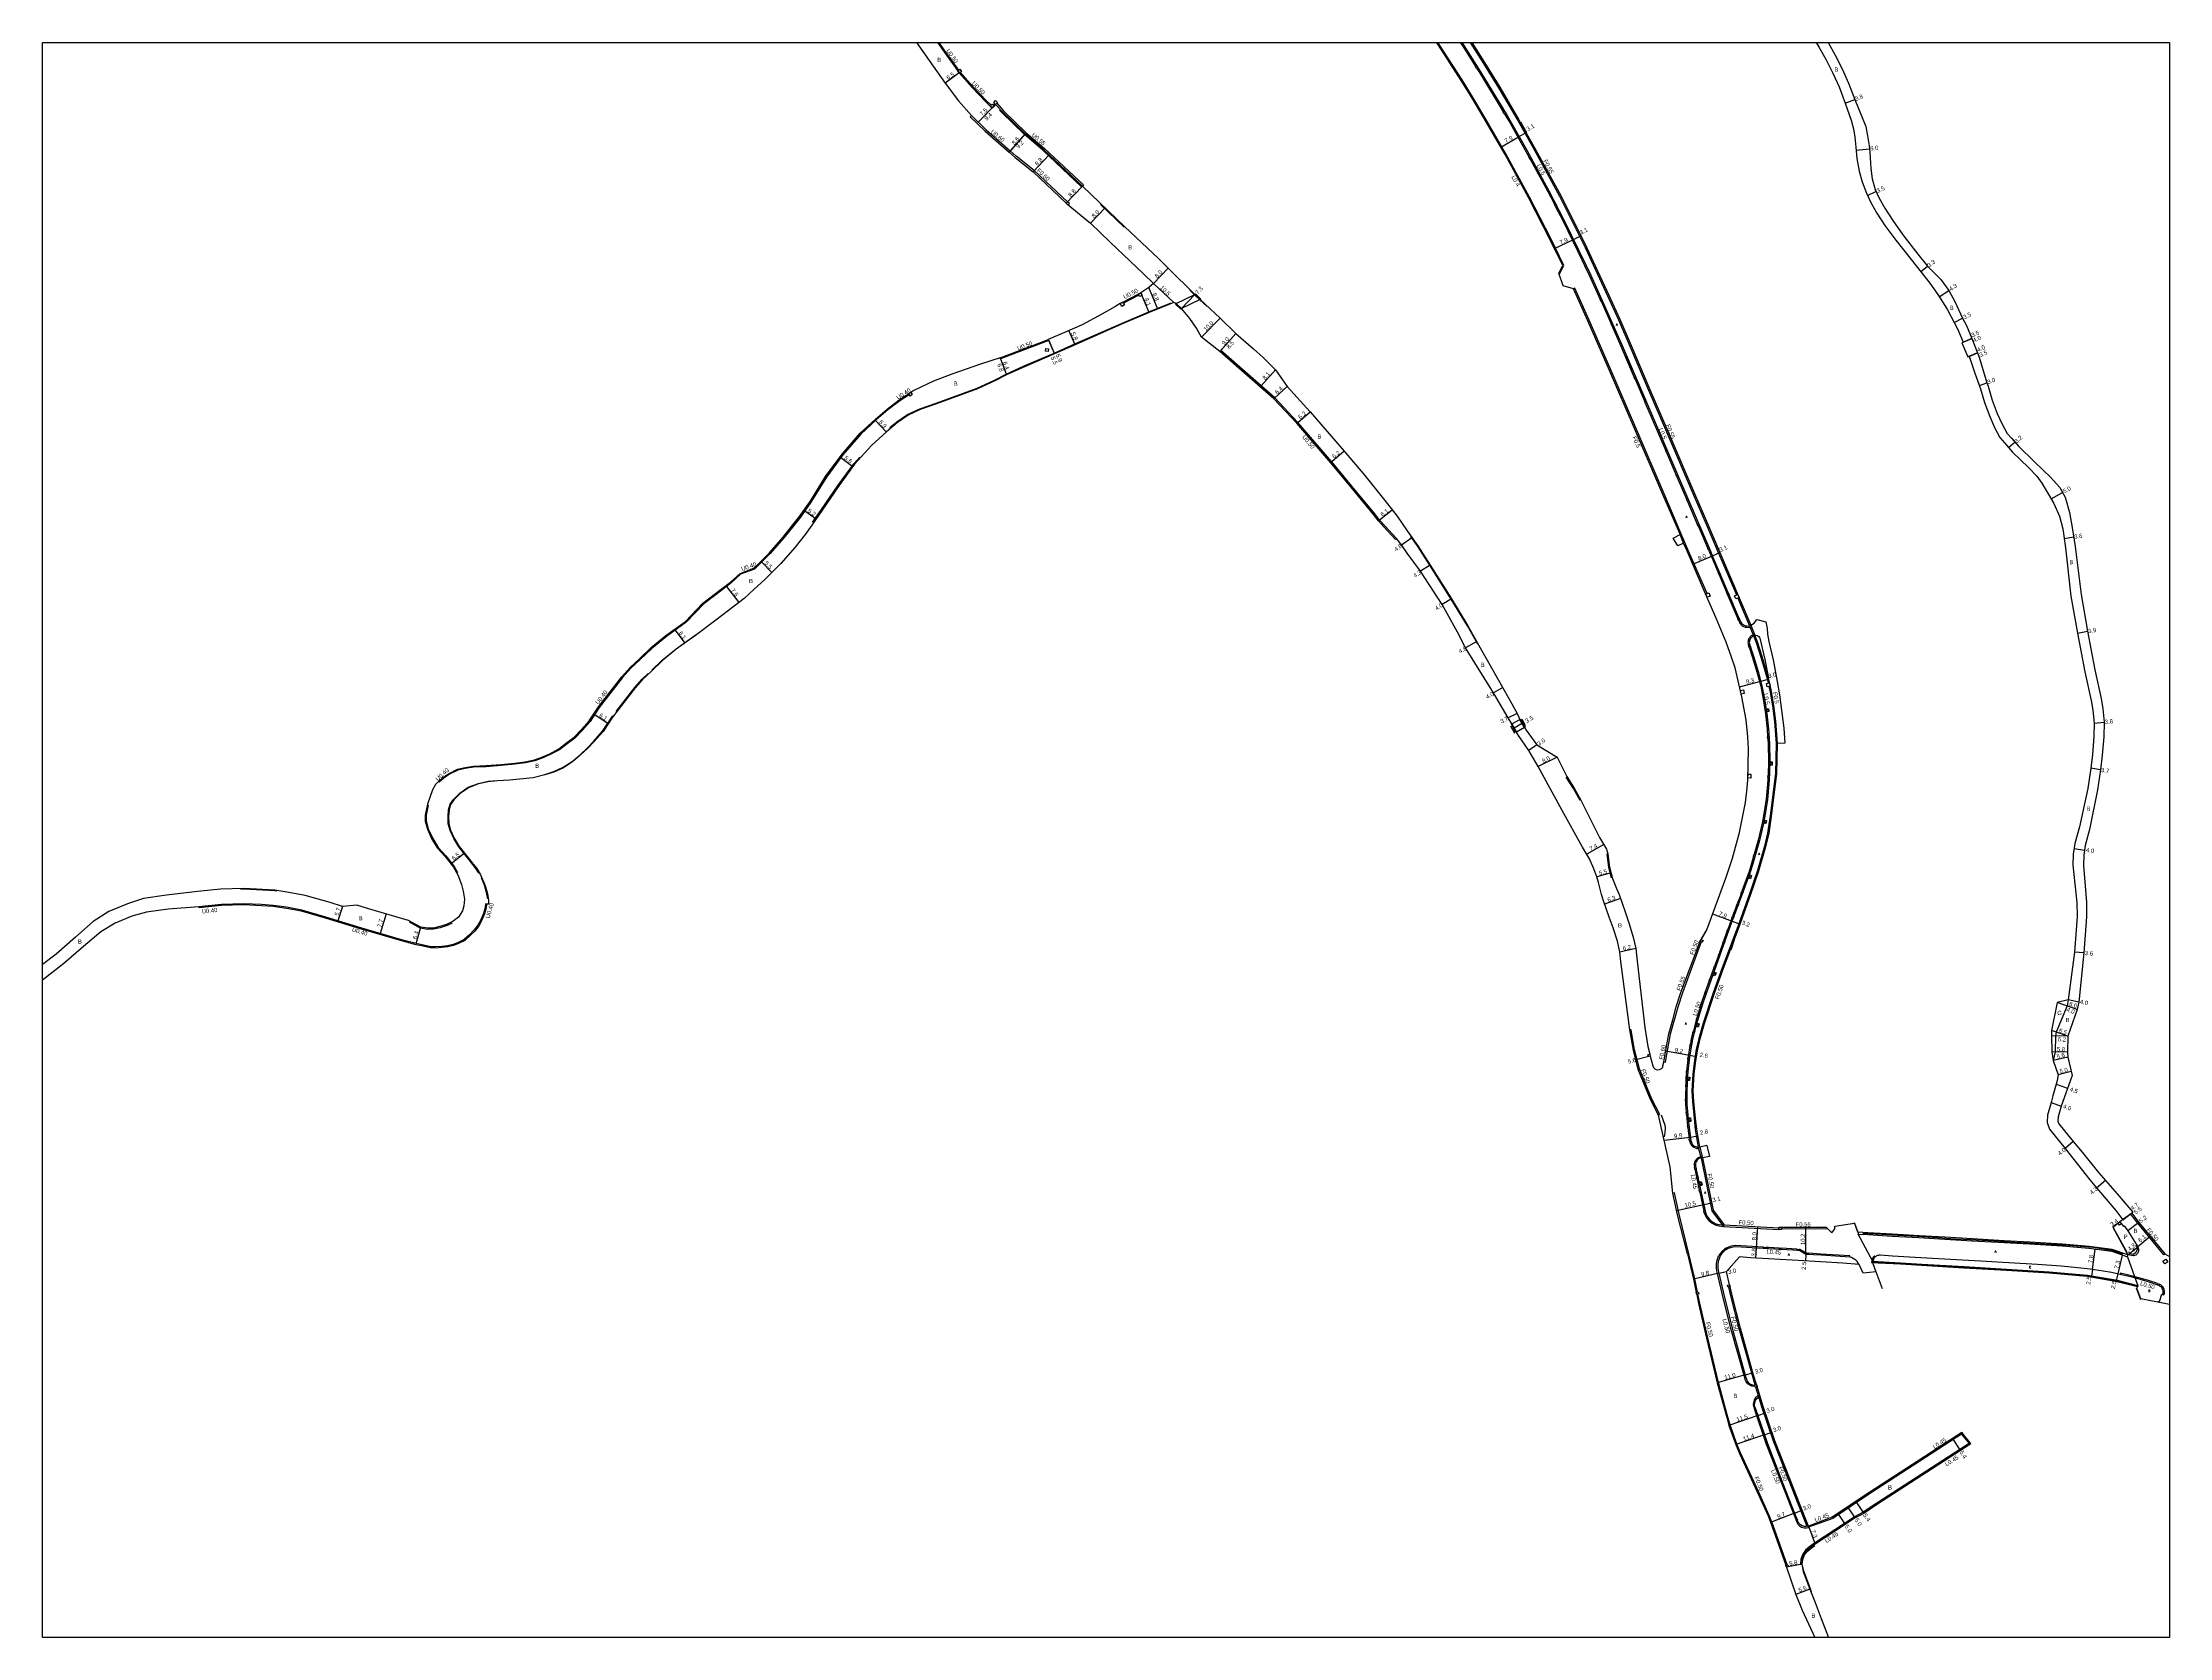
# Model space of a CAD drawing. Header units: metres. Extents: x -4000 to -800, y -99000 to -96000.
# Drawn here: x -4000 to -3200, y -99000 to -98400 of the extents above; entities that cross this region are included whole.
import ezdxf

# ---------------------------------------------------------------- set-up
doc = ezdxf.new("R2010")
doc.units = ezdxf.units.M
doc.header["$LTSCALE"] = 2.5
for name, color, linetype in [('側溝・桝', 7, 'Continuous'), ('図郭', 7, 'Continuous'), ('幅員', 7, 'Continuous'), ('植栽', 7, 'Continuous'), ('歩道・分離帯・安全施設', 7, 'Continuous'), ('舗装', 7, 'Continuous'), ('道路', 7, 'Continuous')]:
    doc.layers.add(name, color=color, linetype=linetype)
doc.styles.get("Standard").update_dxf_attribs({"font": ''})
doc.styles.add('YOKO_DECO', font='txt.shx', dxfattribs={"bigfont": 'extfont.shx'})
doc.styles.get('Standard').set_extended_font_data('@MS PGothic')

# ---------------------------------------------------------------- blocks, each defined once
blk = doc.blocks.new('223800')
at = {"color": 0}
blk.add_circle((0, 0), 0.75, dxfattribs=at)

msp = doc.modelspace()

# ---------------------------------------------------------------- linework, layer by layer
at = {"layer": '側溝・桝'}
for points in [[(-3655.38, -98410.36), (-3660.81, -98402.74), (-3662.73, -98400)], [(-3429.53, -98487.24), (-3427.79, -98483.9), (-3432.68, -98473.76), (-3440.73, -98458.13), (-3449.58, -98441.91), (-3457.53, -98428.15), (-3462.12, -98420.48), (-3466.08, -98414.09), (-3474.67, -98400.78), (-3475.2, -98400)], [(-3466.73, -98400), (-3465.81, -98401.38), (-3460.98, -98409.02)], [(-3463.05, -98400), (-3458.06, -98407.83), (-3452.35, -98417.09), (-3445.14, -98429.36), (-3439.5, -98439.33), (-3429.46, -98457.82), (-3419.77, -98477.16), (-3411.32, -98495.25), (-3407.24, -98504.33), (-3403.01, -98514.19), (-3396.33, -98529.9), (-3388.82, -98547.29), (-3379.15, -98569.84), (-3374.26, -98581.14), (-3369.98, -98591.18), (-3362.89, -98607.82)], [(-3654.8, -98411.17), (-3650.02, -98416.61), (-3644.9, -98421.93), (-3643.19, -98423.57)], [(-3460.6, -98409.62), (-3459.52, -98411.33), (-3450.6, -98426.05)], [(-3642.48, -98423.55), (-3641.86, -98422.91)], [(-3641.12, -98422.86), (-3638.55, -98425.64), (-3629.98, -98433.91), (-3623.19, -98439.82), (-3608.52, -98453.59), (-3608.9, -98454)], [(-3650.65, -98427.49), (-3651.07, -98427.92), (-3645.45, -98433.33), (-3636.4, -98441.24)], [(-3450.21, -98426.69), (-3449.59, -98427.72), (-3448.03, -98430.39), (-3442.29, -98440.55), (-3440.8, -98443.28)], [(-3614.13, -98461.07), (-3613.75, -98460.61), (-3614.53, -98459.96), (-3627.04, -98448.2), (-3633.74, -98442.78), (-3636.01, -98440.79)], [(-3440.45, -98443.93), (-3433.84, -98456.06), (-3431.35, -98460.85)], [(-3431.01, -98461.51), (-3428.22, -98466.89), (-3422.48, -98478.67)], [(-3422.12, -98479.4), (-3419.96, -98483.84), (-3418.26, -98487.49), (-3414.07, -98496.68)], [(-3593.62, -98497.64), (-3587.84, -98494.62)], [(-3373.91, -98607.26), (-3381.22, -98590.51), (-3383.73, -98584.54), (-3390.08, -98569.8), (-3400.76, -98544.95), (-3410.13, -98523.14), (-3418.26, -98504.45), (-3423.67, -98492.44), (-3424.15, -98492.65)], [(-3413.77, -98497.32), (-3413.28, -98498.41), (-3410.03, -98505.83)], [(-3639.8, -98518.66), (-3624.25, -98512.76), (-3621.71, -98511.69)], [(-3409.74, -98506.49), (-3406.36, -98514.21), (-3401.3, -98526)], [(-3490.79, -98586.58), (-3491.16, -98586.92), (-3495.45, -98582.14), (-3497.5, -98579.94), (-3499.29, -98577.65), (-3507.87, -98567.18), (-3515.47, -98558.06), (-3528.22, -98543.25), (-3536.9, -98534.01), (-3557.13, -98516.28)], [(-3401.02, -98526.66), (-3397.35, -98535.2)], [(-3851.1, -98677.99), (-3849.29, -98676.37), (-3847.09, -98674.95), (-3843.91, -98673.31), (-3841.09, -98672.68), (-3837.9, -98672.17), (-3833.12, -98672.02), (-3827.5, -98671.62), (-3822.4, -98671.13), (-3818.41, -98670.54), (-3814.97, -98669.79), (-3812.23, -98668.86), (-3809.22, -98667.53), (-3805.76, -98665.69), (-3802.86, -98663.48), (-3800.1, -98661.34), (-3797.26, -98658.47), (-3794.35, -98655.17), (-3790.91, -98649.95), (-3782.12, -98638.63), (-3778.98, -98635.05), (-3775.45, -98631.79), (-3771.1, -98627.61), (-3765.58, -98623.08), (-3758.19, -98617.78), (-3751.59, -98610.85), (-3744.71, -98605.7), (-3741.28, -98603), (-3737.65, -98599.7), (-3732.48, -98597.79), (-3730.11, -98595.42), (-3726.56, -98591.91), (-3721.49, -98586.09), (-3717.73, -98581.41), (-3715.26, -98578.27), (-3711.33, -98572.7), (-3711.05, -98572.3), (-3705.45, -98563.26), (-3699.26, -98554.86), (-3692.48, -98547.01), (-3686.76, -98541.69), (-3682.31, -98537.87), (-3677.76, -98534.46), (-3674.23, -98532.15)], [(-3397.07, -98535.86), (-3394.95, -98540.79), (-3389.45, -98553.61)], [(-3389.18, -98554.25), (-3385.51, -98562.8)], [(-3385.26, -98563.38), (-3384.79, -98564.48), (-3381.53, -98572.02)], [(-3381.25, -98572.68), (-3377.59, -98581.16)], [(-3377.3, -98581.83), (-3373.63, -98590.35)], [(-3382.73, -98588.29), (-3384.07, -98585.1)], [(-3373.34, -98591.02), (-3373.03, -98591.74), (-3372.16, -98593.76), (-3369.66, -98599.62)], [(-3369.38, -98600.29), (-3366.36, -98607.36)], [(-3366.08, -98608.03), (-3362.34, -98616.79)], [(-3362.37, -98609.04), (-3357.97, -98619.37), (-3356.47, -98623.16), (-3355.5, -98625.66), (-3353.68, -98631.16), (-3351.37, -98639.23), (-3350.93, -98641)], [(-3362.05, -98617.47), (-3361.89, -98617.84), (-3361.68, -98618.28), (-3361.36, -98618.74), (-3361.04, -98619.08), (-3360.67, -98619.38), (-3360.19, -98619.66), (-3359.64, -98619.88), (-3359.05, -98619.99), (-3358.43, -98620.01), (-3357.76, -98619.91)], [(-3356.62, -98622.77), (-3357.07, -98623.04), (-3357.4, -98623.28), (-3357.71, -98623.58), (-3357.96, -98623.89), (-3358.17, -98624.24), (-3358.32, -98624.56), (-3358.44, -98624.93), (-3358.51, -98625.32), (-3358.53, -98625.69), (-3358.51, -98626.08), (-3358.45, -98626.46), (-3358.22, -98627.16)], [(-3357.46, -98619.17), (-3355.98, -98622.97)], [(-3358, -98627.81), (-3356.94, -98631.02), (-3355.15, -98636.79), (-3353.76, -98642.07), (-3352.64, -98647.78), (-3352, -98652.55), (-3351.33, -98658.28), (-3351.13, -98661.17)], [(-3350.64, -98642.21), (-3350.28, -98643.65), (-3349.28, -98649.53), (-3348.58, -98655.39), (-3347.96, -98663.72), (-3348.17, -98675.02), (-3350.15, -98690.95), (-3351.13, -98697.45), (-3352.36, -98702.33), (-3354.95, -98711.43), (-3358.03, -98720.57), (-3362.38, -98732.49), (-3368.19, -98748.03), (-3371.67, -98757.47), (-3375.41, -98768.85), (-3377.04, -98774.7), (-3377.97, -98778.64), (-3378.68, -98782.97), (-3379.32, -98787.96), (-3379.63, -98794.36), (-3379.43, -98798.39), (-3378.83, -98804.72), (-3378.35, -98808.89), (-3377.21, -98815.62), (-3376.2, -98819.72), (-3372.09, -98839.48), (-3367.77, -98845.34), (-3346.88, -98846.49)], [(-3351.08, -98661.91), (-3350.95, -98663.84), (-3350.82, -98670.45), (-3351, -98675.62)], [(-3351.02, -98676.32), (-3351.06, -98677.47), (-3351.75, -98684.7), (-3352.69, -98690.92), (-3353.2, -98693.68), (-3354.66, -98700.11), (-3356.16, -98705.3)], [(-3356.4, -98706.12), (-3357.18, -98708.79), (-3358.13, -98711.88), (-3360.81, -98719.28)], [(-3361.06, -98719.99), (-3361.52, -98721.25), (-3362.57, -98724.03)], [(-3832.95, -98724.1), (-3833.16, -98725.54), (-3833.81, -98727.75), (-3834.86, -98730.43), (-3835.89, -98732.26), (-3837.3, -98734.11), (-3839.1, -98735.94), (-3841.2, -98737.75), (-3843.54, -98738.9), (-3845.41, -98739.67), (-3847.55, -98740.18), (-3849.84, -98740.47), (-3852.27, -98740.64), (-3854.06, -98740.53), (-3856.85, -98739.95), (-3859.51, -98739.38), (-3864.53, -98738.03), (-3880.06, -98733.51), (-3893.53, -98729.42), (-3902.59, -98726.79), (-3908.3, -98725.72), (-3913.26, -98725), (-3917.66, -98724.71), (-3924.28, -98724.37), (-3932.63, -98724.62), (-3941.14, -98725.48), (-3941.18, -98725.09)], [(-3362.82, -98724.71), (-3364.32, -98728.71)], [(-3366.3, -98734.05), (-3367.74, -98738.06)], [(-3364.58, -98729.4), (-3365.53, -98731.92), (-3366.04, -98733.32)], [(-3376.11, -98738.32), (-3383.18, -98757.54), (-3384.93, -98762.9), (-3386.28, -98767.78), (-3387.78, -98773.07), (-3389.26, -98781.31), (-3389.64, -98783.7), (-3390.22, -98783.61)], [(-3369.67, -98743.42), (-3371.12, -98747.43)], [(-3368, -98738.77), (-3369.43, -98742.74)], [(-3371.35, -98748.08), (-3372.84, -98752.2)], [(-3374.79, -98757.63), (-3375.03, -98758.29), (-3376, -98761.19), (-3376.17, -98761.76)], [(-3373.1, -98752.94), (-3374.6, -98757.09)], [(-3377.86, -98767.38), (-3378.45, -98769.33), (-3379.07, -98771.73)], [(-3376.39, -98762.49), (-3377.65, -98766.67)], [(-3392.14, -98803.52), (-3391.69, -98803.29), (-3394.73, -98797.45), (-3397.38, -98791.07), (-3399.32, -98786.14), (-3401.16, -98778.93), (-3402.53, -98771.36), (-3403.02, -98771.45)], [(-3379.25, -98772.47), (-3379.86, -98774.82), (-3380.21, -98776.74)], [(-3381.2, -98782.61), (-3381.63, -98786.98)], [(-3380.34, -98777.44), (-3381.09, -98781.45), (-3381.13, -98781.91)], [(-3381.7, -98787.75), (-3381.85, -98789.31), (-3381.94, -98792.15)], [(-3381.96, -98792.81), (-3382.06, -98795.66), (-3382.04, -98797.4)], [(-3382.03, -98798.07), (-3382.02, -98799.47), (-3381.74, -98802.55)], [(-3381.67, -98803.24), (-3381.4, -98806.26), (-3381.24, -98807.5)], [(-3381.15, -98808.21), (-3380.6, -98812.55)], [(-3380.53, -98813.16), (-3380.27, -98813.95), (-3380.14, -98814.31), (-3379.77, -98814.85), (-3379.35, -98815.25), (-3378.85, -98815.61), (-3378.36, -98815.84), (-3377.75, -98816), (-3377.11, -98816.01)], [(-3376.69, -98815.52), (-3375.68, -98819.61)], [(-3376.34, -98819.13), (-3377.07, -98819.42), (-3377.52, -98819.71), (-3377.94, -98820.09), (-3378.33, -98820.61), (-3378.59, -98821.18), (-3378.73, -98821.73), (-3378.77, -98822.36), (-3378.67, -98822.97), (-3378.65, -98823.08)], [(-3378.49, -98823.85), (-3377.91, -98826.66)], [(-3377.77, -98827.35), (-3377.25, -98829.83), (-3376.84, -98831.75)], [(-3380.75, -98855.63), (-3384.36, -98840.79), (-3386.11, -98832.74), (-3386.83, -98832.9)], [(-3376.68, -98832.45), (-3375.12, -98839.62)], [(-3374.98, -98840.26), (-3374.51, -98841.44), (-3374.05, -98842.22), (-3373.27, -98843.17), (-3372.05, -98844.16), (-3370.83, -98844.78), (-3369.44, -98845.17), (-3367.77, -98845.34)], [(-3345.96, -98846.23), (-3345.94, -98846.23), (-3328.59, -98846.21)], [(-3201.76, -98855.7), (-3202.14, -98856.02), (-3211.95, -98844.2), (-3214.61, -98840.66), (-3214.21, -98840.36)], [(-3377.51, -98870.07), (-3378.57, -98865.07), (-3380.75, -98855.63)], [(-3368.08, -98854.56), (-3368.23, -98854.68), (-3368.78, -98855.27), (-3369.3, -98855.98), (-3369.56, -98856.42)], [(-3352.65, -98853.22), (-3363.22, -98852.59), (-3364.24, -98852.69), (-3365.27, -98852.93), (-3366.12, -98853.25), (-3366.78, -98853.59), (-3367.33, -98853.94), (-3367.48, -98854.06)], [(-3346.77, -98853.56), (-3350.81, -98853.33), (-3351.94, -98853.27)], [(-3340.03, -98853.95), (-3346.11, -98853.6)], [(-3336.24, -98855.44), (-3336.63, -98855.42), (-3339, -98854), (-3339.29, -98853.99)], [(-3320.21, -98856.93), (-3320.18, -98856.46), (-3331, -98855.77), (-3335.73, -98855.47)], [(-3355.95, -98905.59), (-3356.05, -98905.62), (-3357.02, -98905.5), (-3357.89, -98905.14), (-3358.64, -98904.6), (-3359.22, -98903.88), (-3359.57, -98903.05), (-3359.77, -98902.33), (-3364.68, -98884.59), (-3367.88, -98872.24), (-3369.99, -98863.08), (-3370.24, -98862.02), (-3370.41, -98860.86), (-3370.41, -98859.67), (-3370.22, -98858.5), (-3369.85, -98857.37), (-3369.56, -98856.42)], [(-3310.75, -98856.92), (-3310.96, -98856.42), (-3311.18, -98856.63), (-3311.43, -98856.92), (-3311.59, -98857.18), (-3311.74, -98857.48), (-3311.85, -98857.77), (-3312.03, -98858.99), (-3311.56, -98859.02)], [(-3204.53, -98866.9), (-3208.26, -98865.63), (-3213.44, -98864.15), (-3216.28, -98863.43), (-3218.48, -98862.93), (-3218.14, -98863.53)], [(-3343.78, -98972.69), (-3349.03, -98957.87), (-3350.54, -98954.07), (-3354.58, -98945.06), (-3361.32, -98930.56), (-3362.68, -98927.22), (-3365.22, -98920.04), (-3366.06, -98917.16), (-3369.68, -98904.03), (-3373.59, -98887.3), (-3376.62, -98874.29), (-3377.34, -98870.85)], [(-3355.81, -98905.02), (-3356.89, -98901.5), (-3361.79, -98883.82), (-3364.97, -98871.53), (-3365.74, -98868.17)], [(-3202.57, -98870.97), (-3202.08, -98871.12), (-3201.87, -98870.42), (-3201.84, -98869.99), (-3201.88, -98869.56), (-3201.97, -98869.15), (-3202.1, -98868.78), (-3202.3, -98868.41), (-3202.53, -98868.08), (-3202.82, -98867.77), (-3203.14, -98867.51), (-3203.5, -98867.29), (-3203.85, -98867.13)], [(-3354.57, -98909.05), (-3354.97, -98909.26), (-3355.68, -98909.88), (-3356.2, -98910.66), (-3356.5, -98911.55), (-3356.56, -98912.49), (-3356.39, -98913.39), (-3356.24, -98913.81), (-3351.7, -98927.22), (-3345.85, -98942.23), (-3342.44, -98950.89), (-3340.95, -98954.67), (-3340.19, -98956.58), (-3339.76, -98957.36), (-3339.12, -98958.02), (-3338.34, -98958.5), (-3337.46, -98958.77), (-3336.54, -98958.8), (-3335.71, -98958.6), (-3335.82, -98958.12)], [(-3336.31, -98958.23), (-3339.65, -98949.78), (-3343.06, -98941.13), (-3348.88, -98926.2), (-3353.39, -98912.88), (-3354.44, -98909.46), (-3355.57, -98905.79)], [(-3355.33, -98904.88), (-3355.18, -98905.35)], [(-3274.7, -98927.14), (-3275.02, -98926.75), (-3310.04, -98949.44), (-3315.24, -98952.92), (-3318.51, -98954.62), (-3322.24, -98957.12), (-3333.57, -98964.55), (-3335.25, -98965.79), (-3336.84, -98967.14), (-3337.93, -98968.62), (-3338.66, -98970.53), (-3338.82, -98972.37), (-3338.32, -98972.42)], [(-3278.12, -98922.93), (-3277.88, -98923.31), (-3312.49, -98945.73), (-3326.66, -98955.2), (-3335.72, -98958.56)]]:
    msp.add_lwpolyline(points, dxfattribs=at)
for points in [[(-3655.21, -98411.46), (-3655.79, -98410.65), (-3654.98, -98410.07), (-3654.4, -98410.88)], [(-3460.6, -98409.62), (-3460.98, -98409.02), (-3460.55, -98408.75), (-3460.17, -98409.35)], [(-3642.82, -98424.62), (-3643.54, -98423.93), (-3642.84, -98423.21), (-3642.12, -98423.9)], [(-3641.5, -98423.25), (-3642.22, -98422.56), (-3641.53, -98421.84), (-3640.81, -98422.53)], [(-3450.21, -98426.69), (-3450.6, -98426.05), (-3450.17, -98425.79), (-3449.78, -98426.43)], [(-3440.45, -98443.93), (-3440.8, -98443.28), (-3440.36, -98443.04), (-3440.01, -98443.69)], [(-3431.01, -98461.51), (-3431.35, -98460.85), (-3430.91, -98460.62), (-3430.57, -98461.27)], [(-3422.12, -98479.4), (-3422.48, -98478.67), (-3422.03, -98478.45), (-3421.67, -98479.18)], [(-3586.87, -98494.11), (-3586.36, -98495.09), (-3587.33, -98495.6), (-3587.61, -98495.07), (-3587.84, -98494.62)], [(-3593.04, -98498.69), (-3594.09, -98499.27), (-3594.67, -98498.22), (-3593.62, -98497.64), (-3593.38, -98498.08)], [(-3413.77, -98497.32), (-3414.07, -98496.68), (-3413.61, -98496.47), (-3413.32, -98497.11)], [(-3409.74, -98506.49), (-3410.03, -98505.83), (-3409.57, -98505.63), (-3409.28, -98506.29)], [(-3622.58, -98515.09), (-3621.59, -98515.22), (-3621.72, -98516.21), (-3622.71, -98516.08)], [(-3401.02, -98526.66), (-3401.3, -98526), (-3400.84, -98525.8), (-3400.56, -98526.46)], [(-3674.23, -98532.15), (-3673.4, -98531.61), (-3672.85, -98532.44), (-3673.68, -98532.99), (-3674.01, -98532.49)], [(-3397.07, -98535.86), (-3397.35, -98535.2), (-3396.89, -98535), (-3396.61, -98535.66)], [(-3389.18, -98554.25), (-3389.45, -98553.61), (-3388.99, -98553.41), (-3388.71, -98554.05)], [(-3385.26, -98563.38), (-3385.51, -98562.8), (-3385.04, -98562.6), (-3384.8, -98563.18)], [(-3381.25, -98572.68), (-3381.53, -98572.02), (-3381.07, -98571.82), (-3380.79, -98572.48)], [(-3377.3, -98581.83), (-3377.59, -98581.16), (-3377.13, -98580.96), (-3376.84, -98581.63)], [(-3373.34, -98591.02), (-3373.63, -98590.35), (-3373.17, -98590.15), (-3372.87, -98590.82)], [(-3369.38, -98600.29), (-3369.66, -98599.62), (-3369.2, -98599.43), (-3368.92, -98600.09)], [(-3373.29, -98607), (-3372.75, -98608.24), (-3373.86, -98608.7), (-3374.39, -98607.46)], [(-3366.08, -98608.03), (-3366.36, -98607.36), (-3365.9, -98607.16), (-3365.61, -98607.84)], [(-3363.08, -98609.32), (-3363.6, -98608.11), (-3362.38, -98607.61), (-3361.86, -98608.83)], [(-3362.05, -98617.47), (-3362.34, -98616.79), (-3361.88, -98616.59), (-3361.59, -98617.27)], [(-3358, -98627.81), (-3358.22, -98627.16), (-3357.74, -98627), (-3357.52, -98627.65)], [(-3360.25, -98643.57), (-3359.94, -98644.86), (-3361.05, -98645.1), (-3361.36, -98643.81)], [(-3351.29, -98642.38), (-3351.58, -98641.17), (-3350.42, -98640.87), (-3350.13, -98642.08)], [(-3351.08, -98661.91), (-3351.13, -98661.17), (-3350.63, -98661.14), (-3350.58, -98661.88)], [(-3357.4, -98675.27), (-3357.43, -98676.71), (-3358.55, -98676.67), (-3358.52, -98675.23)], [(-3351.02, -98676.32), (-3351, -98675.62), (-3350.49, -98675.63), (-3350.52, -98676.34)], [(-3356.4, -98706.12), (-3356.16, -98705.3), (-3355.68, -98705.44), (-3355.92, -98706.26)], [(-3361.06, -98719.99), (-3360.81, -98719.28), (-3360.33, -98719.45), (-3360.59, -98720.16)], [(-3362.82, -98724.71), (-3362.57, -98724.03), (-3362.09, -98724.21), (-3362.35, -98724.88)], [(-3366.3, -98734.05), (-3366.04, -98733.32), (-3365.56, -98733.49), (-3365.83, -98734.22)], [(-3364.58, -98729.4), (-3364.32, -98728.71), (-3363.85, -98728.89), (-3364.11, -98729.58)], [(-3376.13, -98737.38), (-3375.43, -98737.79), (-3375.83, -98738.48), (-3376.53, -98738.08)], [(-3369.67, -98743.42), (-3369.43, -98742.74), (-3368.96, -98742.91), (-3369.2, -98743.59)], [(-3368, -98738.77), (-3367.74, -98738.06), (-3367.27, -98738.23), (-3367.53, -98738.94)], [(-3371.35, -98748.08), (-3371.12, -98747.43), (-3370.65, -98747.6), (-3370.88, -98748.25)], [(-3374.79, -98757.63), (-3374.6, -98757.09), (-3374.12, -98757.26), (-3374.32, -98757.8)], [(-3373.1, -98752.94), (-3372.84, -98752.2), (-3372.36, -98752.37), (-3372.63, -98753.11)], [(-3377.86, -98767.38), (-3377.65, -98766.67), (-3377.17, -98766.82), (-3377.38, -98767.52)], [(-3376.39, -98762.49), (-3376.17, -98761.76), (-3375.69, -98761.9), (-3375.91, -98762.63)], [(-3379.25, -98772.47), (-3379.07, -98771.73), (-3378.58, -98771.86), (-3378.77, -98772.59)], [(-3395.47, -98780.59), (-3395.3, -98781.27), (-3395.98, -98781.45), (-3396.15, -98780.77)], [(-3381.2, -98782.61), (-3381.13, -98781.91), (-3380.63, -98781.95), (-3380.7, -98782.65)], [(-3380.34, -98777.44), (-3380.21, -98776.74), (-3379.72, -98776.83), (-3379.85, -98777.54)], [(-3381.7, -98787.75), (-3381.63, -98786.98), (-3381.12, -98787.03), (-3381.2, -98787.79)], [(-3382.03, -98798.07), (-3382.04, -98797.4), (-3381.53, -98797.4), (-3381.53, -98798.07)], [(-3381.96, -98792.81), (-3381.94, -98792.15), (-3381.44, -98792.17), (-3381.46, -98792.82)], [(-3381.67, -98803.24), (-3381.74, -98802.55), (-3381.23, -98802.5), (-3381.17, -98803.19)], [(-3381.15, -98808.21), (-3381.24, -98807.5), (-3380.74, -98807.43), (-3380.65, -98808.15)], [(-3380.53, -98813.16), (-3380.6, -98812.55), (-3380.1, -98812.48), (-3380.03, -98813.09)], [(-3378.49, -98823.85), (-3378.65, -98823.08), (-3378.19, -98822.98), (-3378.03, -98823.75)], [(-3377.77, -98827.35), (-3377.91, -98826.66), (-3377.45, -98826.56), (-3377.31, -98827.25)], [(-3376.68, -98832.45), (-3376.84, -98831.75), (-3376.38, -98831.65), (-3376.22, -98832.35)], [(-3374.98, -98840.26), (-3375.12, -98839.62), (-3374.66, -98839.52), (-3374.52, -98840.16)], [(-3345.93, -98845.69), (-3345.98, -98846.58), (-3346.89, -98846.53), (-3346.84, -98845.64)], [(-3218.61, -98843.66), (-3218.07, -98844.38), (-3218.79, -98844.92), (-3219.33, -98844.2)], [(-3368.08, -98854.56), (-3367.48, -98854.06), (-3367.18, -98854.43), (-3367.79, -98854.92)], [(-3352.65, -98853.22), (-3351.94, -98853.27), (-3351.97, -98853.73), (-3352.68, -98853.69)], [(-3346.77, -98853.56), (-3346.11, -98853.6), (-3346.14, -98854.07), (-3346.79, -98854.03)], [(-3340.03, -98853.95), (-3339.29, -98853.99), (-3339.31, -98854.45), (-3340.06, -98854.41)], [(-3336.24, -98855.44), (-3335.73, -98855.47), (-3335.76, -98855.94), (-3336.27, -98855.91)], [(-3202.46, -98858.41), (-3201.39, -98857.67), (-3200.65, -98858.74), (-3201.72, -98859.48)], [(-3378, -98870.17), (-3377.22, -98870.01), (-3377.05, -98870.79), (-3377.83, -98870.96)], [(-3365.26, -98868.06), (-3366.03, -98868.24), (-3366.21, -98867.46), (-3365.44, -98867.28)], [(-3204.53, -98866.9), (-3203.85, -98867.13), (-3204.02, -98867.61), (-3204.69, -98867.38)], [(-3355.09, -98905.64), (-3355.86, -98905.88), (-3356.09, -98905.11), (-3355.33, -98904.88)], [(-3344.25, -98972.86), (-3343.59, -98972.62), (-3343.35, -98973.28), (-3344.01, -98973.52)]]:
    msp.add_lwpolyline(points, close=True, dxfattribs=at)
at = {"layer": '図郭'}
msp.add_lwpolyline([(-4000, -98400), (-3200, -98400), (-3200, -99000), (-4000, -99000)], close=True, dxfattribs=at)
at = {"layer": '幅員'}
for points in [[(-3655.21, -98411.46), (-3660.51, -98415.23)], [(-3648.03, -98430.02), (-3641.5, -98423.25)], [(-3321.94, -98422.77), (-3318.39, -98421.4)], [(-3642.82, -98424.62), (-3648.03, -98430.02)], [(-3630.35, -98434.32), (-3636.4, -98441.24)], [(-3636.01, -98440.79), (-3630.35, -98434.32)], [(-3451.53, -98439.31), (-3444.62, -98435.4)], [(-3444.62, -98435.4), (-3441.95, -98433.89)], [(-3317.84, -98440.48), (-3312.86, -98439.99)], [(-3621.41, -98442.24), (-3627.44, -98448.65)], [(-3614.92, -98460.41), (-3608.9, -98454)], [(-3605.86, -98468), (-3600.32, -98462.23)], [(-3313.57, -98457.53), (-3310.4, -98456.05)], [(-3431.29, -98477.5), (-3424.17, -98474.04)], [(-3424.17, -98474.04), (-3421.41, -98472.66)], [(-3582.13, -98490.61), (-3576.56, -98484.87)], [(-3293.6, -98486.22), (-3291.01, -98484.18)], [(-3583.82, -98501.62), (-3586.87, -98494.11)], [(-3580.54, -98500.29), (-3583.85, -98492.13)], [(-3574.53, -98497.85), (-3582.13, -98490.61)], [(-3571.61, -98500.08), (-3566.58, -98494.79)], [(-3286.61, -98495.61), (-3282.98, -98493.29)], [(-3557.1, -98503.71), (-3564.11, -98510.84)], [(-3280.95, -98505.33), (-3277.86, -98503.69)], [(-3621.71, -98511.69), (-3619.43, -98517.13)], [(-3611.59, -98513.68), (-3613.93, -98508.37)], [(-3557.13, -98516.28), (-3551.2, -98509.51)], [(-3556.8, -98515.9), (-3551.2, -98509.51)], [(-3274.36, -98511.38), (-3278.06, -98512.91)], [(-3277.59, -98512.72), (-3274.36, -98511.38)], [(-3639.8, -98518.66), (-3637.38, -98525.02)], [(-3639.65, -98519.03), (-3637.38, -98525.02)], [(-3621.55, -98512.06), (-3619.43, -98517.13)], [(-3272.14, -98516.74), (-3275.84, -98518.27)], [(-3275.38, -98518.08), (-3272.14, -98516.74)], [(-3541.64, -98529.19), (-3536.3, -98523.1)], [(-3531.81, -98529.34), (-3536.55, -98533.65)], [(-3271.5, -98529.05), (-3268.68, -98528.05)], [(-3686.65, -98542.14), (-3682.64, -98546.46)], [(-3527.85, -98542.91), (-3523.15, -98538.87)], [(-3260.55, -98552.37), (-3258.12, -98550.28)], [(-3699.69, -98556.12), (-3695.19, -98559.45)], [(-3510.39, -98553.69), (-3515.09, -98557.74)], [(-3492.32, -98575.86), (-3497.12, -98579.62)], [(-3244.55, -98571.65), (-3240.18, -98569.23)], [(-3713.31, -98576.2), (-3709.06, -98579.2)], [(-3488.86, -98588.99), (-3484.95, -98586.2)], [(-3371.9, -98593.09), (-3369.08, -98591.88)], [(-3239.58, -98586.53), (-3236.02, -98586)], [(-3729.52, -98595.4), (-3725.65, -98599.31)], [(-3478.05, -98596.57), (-3481.66, -98598.9)], [(-3379.3, -98596.23), (-3371.9, -98593.09)], [(-3742.74, -98604.66), (-3738.04, -98610.63)], [(-3470.1, -98609.29), (-3473.51, -98611.39)], [(-3762.02, -98621.02), (-3758.46, -98625.98)], [(-3234.65, -98622.13), (-3230.81, -98621.47)], [(-3460.53, -98625.34), (-3464.72, -98627.7)], [(-3353.72, -98640.24), (-3350.76, -98639.51)], [(-3450.77, -98642.65), (-3454.26, -98644.61)], [(-3361.71, -98642.34), (-3353.72, -98640.24)], [(-3792.31, -98652.8), (-3787.21, -98656.16)], [(-3445.39, -98652.39), (-3448.69, -98654.06)], [(-3228.36, -98656.07), (-3224.58, -98655.68)], [(-3443.43, -98656.16), (-3446.48, -98657.88)], [(-3437.99, -98664.26), (-3440.95, -98666.32)], [(-3430.35, -98668.79), (-3437.49, -98672.41)], [(-3225.94, -98673.55), (-3229.6, -98672.99)], [(-3412.8, -98701.67), (-3419.2, -98705.38)], [(-3231.92, -98703.89), (-3235.88, -98703.34)], [(-3846.45, -98708.91), (-3841.35, -98704.88)], [(-3410.03, -98712.41), (-3415.35, -98713.81)], [(-3887.22, -98724.96), (-3888.88, -98730.42)], [(-3870.81, -98727.77), (-3872.96, -98735.16)], [(-3406.5, -98722.02), (-3412.44, -98724.12)], [(-3371.83, -98727.79), (-3364.48, -98730.56)], [(-3859.42, -98738.99), (-3857.76, -98732.81)], [(-3364.48, -98730.56), (-3361.51, -98731.64)], [(-3400.71, -98740.82), (-3406.76, -98742.17)], [(-3232.15, -98742.49), (-3235.74, -98742.23)], [(-3234.73, -98763.72), (-3242.29, -98761.11)], [(-3234.73, -98763.72), (-3238.51, -98762.41)], [(-3234.13, -98761.04), (-3238.04, -98760.17)], [(-3238.22, -98773.84), (-3244.42, -98773.66)], [(-3238.22, -98773.84), (-3244.37, -98771.72)], [(-3395.3, -98781.27), (-3400.72, -98782.66)], [(-3389.49, -98779.31), (-3380.49, -98780.98)], [(-3380.49, -98780.98), (-3377.89, -98781.41)], [(-3238.4, -98779.87), (-3244.2, -98779.7)], [(-3238.26, -98781.68), (-3243.72, -98782.95)], [(-3242.6, -98791.88), (-3238.37, -98793.39)], [(-3236.99, -98787.15), (-3241.86, -98788.29)], [(-3244.54, -98798.8), (-3240.78, -98800.14)], [(-3390, -98812.97), (-3380.2, -98811.74)], [(-3380.2, -98811.74), (-3377.42, -98811.26)], [(-3236.18, -98813.48), (-3239.29, -98816)], [(-3227.39, -98830.79), (-3224.12, -98827.99)], [(-3385.43, -98839.36), (-3375.18, -98837.13)], [(-3375.18, -98837.13), (-3372.17, -98836.5)], [(-3355.31, -98853.53), (-3354.87, -98845.53)], [(-3336.77, -98855.88), (-3336.78, -98845.68)], [(-3221.33, -98845.7), (-3218.61, -98843.66)], [(-3214.21, -98840.36), (-3218.61, -98843.66)], [(-3217.55, -98842.87), (-3213.8, -98840.05)], [(-3211.56, -98843.89), (-3215.72, -98847.01)], [(-3355.53, -98857.3), (-3355.31, -98853.53)], [(-3336.77, -98855.88), (-3336.91, -98858.4)], [(-3228.98, -98861.58), (-3227.96, -98853.88)], [(-3215.6, -98856.08), (-3211.91, -98853.02)], [(-3207.21, -98849.13), (-3211.91, -98853.02)], [(-3369.51, -98862.97), (-3379.06, -98865.17)], [(-3369.51, -98862.97), (-3366.58, -98862.3)], [(-3228.98, -98861.58), (-3229.3, -98864.1)], [(-3219.89, -98865.69), (-3219.34, -98863.26)], [(-3219.34, -98863.26), (-3217.64, -98856.12)], [(-3359.56, -98901.22), (-3370.17, -98904.15)], [(-3359.56, -98901.22), (-3356.67, -98900.42)], [(-3354.8, -98916.5), (-3365.69, -98920.2)], [(-3354.8, -98916.5), (-3351.96, -98915.54)], [(-3352.35, -98923.73), (-3363.15, -98927.39)], [(-3352.35, -98923.73), (-3349.51, -98922.77)], [(-3281.59, -98925.18), (-3278.66, -98929.71)], [(-3318.25, -98955.05), (-3321.03, -98950.9)], [(-3317.99, -98948.86), (-3314.99, -98953.35)], [(-3340.98, -98953.21), (-3350, -98956.78)], [(-3340.98, -98953.21), (-3338.19, -98952.11)], [(-3335.82, -98958.12), (-3333.28, -98964.96)], [(-3324.75, -98953.38), (-3321.97, -98957.54)], [(-3338.32, -98972.42), (-3344.01, -98973.52)], [(-3335.27, -98981.8), (-3340.49, -98983.83)]]:
    msp.add_lwpolyline(points, dxfattribs=at)
at = {"layer": '植栽'}
for points in [[(-3351.52, -98650.69), (-3350.83, -98650.6), (-3350.69, -98651.64), (-3351.38, -98651.73)], [(-3350.1, -98670.61), (-3349.41, -98670.63), (-3349.45, -98671.85), (-3350.15, -98671.82)], [(-3352.26, -98692.51), (-3351.57, -98692.64), (-3351.79, -98693.82), (-3352.47, -98693.69)], [(-3357.83, -98713.16), (-3357.17, -98713.39), (-3357.61, -98714.61), (-3358.27, -98714.38)], [(-3371.18, -98749.71), (-3370.52, -98749.95), (-3370.95, -98751.13), (-3371.6, -98750.9)], [(-3377.58, -98768.94), (-3376.91, -98769.14), (-3377.25, -98770.37), (-3377.93, -98770.19)], [(-3381.12, -98789.2), (-3380.43, -98789.27), (-3380.47, -98790.45), (-3381.17, -98790.43)], [(-3380.83, -98804.56), (-3380.14, -98804.5), (-3380, -98805.95), (-3380.7, -98806.01)], [(-3376.8, -98828.64), (-3376.32, -98828.54), (-3376.02, -98828.74), (-3375.8, -98829.69), (-3375.94, -98829.99), (-3376.5, -98830.11)]]:
    msp.add_lwpolyline(points, close=True, dxfattribs=at)
at = {"layer": '歩道・分離帯・安全施設'}
for points in [[(-3466.12, -98400), (-3465.38, -98401.11), (-3459.09, -98411.06), (-3449.15, -98427.46), (-3447.6, -98430.14), (-3441.85, -98440.3), (-3433.4, -98455.82), (-3427.77, -98466.66), (-3419.51, -98483.63), (-3417.8, -98487.28), (-3412.82, -98498.2), (-3405.9, -98514.01), (-3394.49, -98540.6), (-3384.33, -98564.28), (-3372.56, -98591.54), (-3371.7, -98593.57), (-3361.44, -98617.63), (-3361.24, -98618.03), (-3360.97, -98618.42), (-3360.69, -98618.71), (-3360.38, -98618.96), (-3359.96, -98619.21), (-3359.5, -98619.4), (-3359, -98619.49), (-3358.46, -98619.51), (-3357.95, -98619.43)], [(-3466.12, -98400), (-3465.38, -98401.11), (-3459.09, -98411.06), (-3449.15, -98427.46), (-3447.6, -98430.14), (-3441.85, -98440.3), (-3433.4, -98455.82), (-3427.77, -98466.66), (-3419.51, -98483.63), (-3417.8, -98487.28), (-3412.82, -98498.2), (-3405.9, -98514.01), (-3394.49, -98540.6), (-3384.33, -98564.28), (-3372.56, -98591.54), (-3371.7, -98593.57), (-3361.44, -98617.63), (-3361.24, -98618.03), (-3360.97, -98618.42), (-3360.69, -98618.71), (-3360.38, -98618.96), (-3359.96, -98619.21), (-3359.5, -98619.4), (-3359, -98619.49), (-3358.46, -98619.51), (-3357.95, -98619.43), (-3357.46, -98619.17)], [(-3466.12, -98400), (-3465.38, -98401.11), (-3459.09, -98411.06), (-3449.15, -98427.46)], [(-3609.17, -98454.28), (-3623.82, -98440.52), (-3630.62, -98434.61), (-3639.22, -98426.3), (-3640.04, -98425.42)], [(-3447.6, -98430.14), (-3441.85, -98440.3), (-3434.88, -98453.09)], [(-3441.76, -98434.01), (-3443.97, -98429.99)], [(-3453.98, -98435.12), (-3451.53, -98439.31)], [(-3433.4, -98455.82), (-3427.77, -98466.66), (-3419.51, -98483.63)], [(-3593.17, -98469.48), (-3602.13, -98460.88)], [(-3417.8, -98487.28), (-3412.82, -98498.2), (-3405.9, -98514.01)], [(-3568.48, -98493.11), (-3566.68, -98494.9), (-3564.65, -98496.83), (-3561.97, -98499.35)], [(-3681.27, -98544.88), (-3678.67, -98542.65), (-3674.62, -98539.91), (-3670.05, -98537.76), (-3663.9, -98535.67), (-3648.5, -98530.02), (-3641.97, -98527.04), (-3637.52, -98524.74), (-3630.77, -98521.67), (-3619.55, -98516.85), (-3611.71, -98513.39), (-3594.23, -98505.67), (-3583.94, -98501.33), (-3575.43, -98497.88)], [(-3404.21, -98517.96), (-3396.5, -98535.91)], [(-3394.49, -98540.6), (-3384.33, -98564.28), (-3372.56, -98591.54)], [(-3710.34, -98580.47), (-3706.97, -98575.7), (-3700.8, -98566.54), (-3694.85, -98558.47), (-3692.59, -98555.99)], [(-3460.11, -98626.32), (-3463.97, -98619.48), (-3470.19, -98609.35), (-3478.14, -98596.63), (-3482.85, -98589.34), (-3485.37, -98585.81)], [(-3371.7, -98593.57), (-3361.44, -98617.63)], [(-3759.88, -98626.77), (-3754.48, -98622.89), (-3754.15, -98622.64)], [(-3355.98, -98622.97), (-3356.79, -98623.46), (-3357.08, -98623.67), (-3357.34, -98623.92), (-3357.54, -98624.18), (-3357.73, -98624.48), (-3357.85, -98624.74), (-3357.95, -98625.06), (-3358.01, -98625.38), (-3358.03, -98625.69), (-3358.01, -98626.02), (-3357.96, -98626.34), (-3356.46, -98630.87), (-3354.66, -98636.65), (-3353.27, -98641.96), (-3352.14, -98647.69), (-3351.5, -98652.49), (-3350.83, -98658.24), (-3350.44, -98663.82), (-3350.31, -98670.46), (-3350.56, -98677.5), (-3351.25, -98684.76), (-3352.19, -98691), (-3352.71, -98693.78), (-3354.17, -98700.24), (-3356.69, -98708.94), (-3357.65, -98712.04), (-3361.05, -98721.43), (-3365.06, -98732.1), (-3374.55, -98758.45), (-3375.52, -98761.34), (-3377.96, -98769.47), (-3379.37, -98774.93), (-3380.59, -98781.52), (-3381.35, -98789.34), (-3381.55, -98795.67), (-3381.51, -98799.45), (-3380.9, -98806.2), (-3380.03, -98813.09), (-3379.83, -98813.7), (-3379.7, -98814.06), (-3379.38, -98814.52), (-3379.03, -98814.87), (-3378.6, -98815.17), (-3378.18, -98815.36), (-3377.68, -98815.5), (-3376.69, -98815.52)], [(-3356.44, -98623.24), (-3356.79, -98623.46), (-3357.08, -98623.67), (-3357.34, -98623.92), (-3357.54, -98624.18), (-3357.73, -98624.48), (-3357.85, -98624.74), (-3357.95, -98625.06), (-3358.01, -98625.38), (-3358.03, -98625.69), (-3358.01, -98626.02), (-3357.96, -98626.34), (-3356.46, -98630.87), (-3354.66, -98636.65), (-3353.27, -98641.96), (-3352.14, -98647.69), (-3351.5, -98652.49), (-3350.83, -98658.24), (-3350.44, -98663.82), (-3350.31, -98670.46), (-3350.56, -98677.5), (-3351.25, -98684.76), (-3352.19, -98691), (-3352.71, -98693.78), (-3354.17, -98700.24), (-3356.69, -98708.94), (-3357.65, -98712.04), (-3361.05, -98721.43), (-3365.06, -98732.1), (-3374.55, -98758.45), (-3375.52, -98761.34), (-3377.96, -98769.47), (-3379.37, -98774.93), (-3380.59, -98781.52), (-3381.35, -98789.34), (-3381.55, -98795.67), (-3381.51, -98799.45), (-3380.9, -98806.2), (-3380.03, -98813.09), (-3379.83, -98813.7), (-3379.7, -98814.06), (-3379.38, -98814.52), (-3379.03, -98814.87), (-3378.6, -98815.17), (-3378.18, -98815.36), (-3377.68, -98815.5), (-3376.69, -98815.52)], [(-3770.77, -98636.05), (-3766.9, -98632.34), (-3761.73, -98628.1)], [(-3357.96, -98626.34), (-3356.46, -98630.87), (-3354.66, -98636.65), (-3353.27, -98641.96), (-3352.14, -98647.69), (-3351.5, -98652.49), (-3350.83, -98658.24), (-3350.44, -98663.82), (-3350.31, -98670.46), (-3350.56, -98677.5), (-3351.25, -98684.76), (-3352.19, -98691), (-3352.71, -98693.78), (-3354.17, -98700.24), (-3356.69, -98708.94)], [(-3784.24, -98651.67), (-3777.24, -98642.66), (-3774.44, -98639.46), (-3772.18, -98637.37)], [(-3835.85, -98712.47), (-3836.86, -98710.86), (-3838.18, -98709.19), (-3840.49, -98706.26), (-3843.4, -98702.59), (-3845.36, -98699.42), (-3846.71, -98696.42), (-3847.37, -98693.88), (-3847.48, -98691.28), (-3847.29, -98688.63), (-3846.7, -98686.58), (-3845.41, -98684.72), (-3843, -98682.34), (-3839.87, -98680.16), (-3836.01, -98678.73), (-3832.41, -98677.92), (-3828.84, -98677.61), (-3824.39, -98677.31), (-3815.45, -98676.48), (-3811.12, -98675.37), (-3807.74, -98674.25), (-3804.17, -98672.65), (-3800.83, -98670.5), (-3797.84, -98667.98), (-3795.05, -98665.34), (-3792.64, -98662.79), (-3789.32, -98659.02), (-3785.77, -98653.63), (-3785.46, -98653.23)], [(-3442.16, -98656.93), (-3443.44, -98654.66)], [(-3447.85, -98657.04), (-3446.29, -98659.79)], [(-3421.69, -98685.2), (-3424.22, -98680.62), (-3426.91, -98676.31)], [(-3854.9, -98686.87), (-3855.68, -98690.71), (-3855.68, -98692.92), (-3854.9, -98695.8), (-3853.23, -98699.46), (-3851.17, -98702.79), (-3848.29, -98705.98), (-3845.13, -98709.97), (-3843.9, -98712.23)], [(-3409.91, -98714.2), (-3410.92, -98710.34), (-3411.54, -98705.25), (-3411.55, -98705.21)], [(-3911.9, -98719.26), (-3912.65, -98719.15), (-3917.32, -98718.85), (-3924.22, -98718.5), (-3925.49, -98718.54)], [(-3832.5, -98722.13), (-3832.95, -98719.73), (-3833.75, -98716.94), (-3834.92, -98714.28)], [(-3357.65, -98712.04), (-3361.05, -98721.43), (-3365.06, -98732.1), (-3374.55, -98758.45)], [(-3845.96, -98731.26), (-3847.84, -98732.15), (-3850.43, -98733.02), (-3852.9, -98733.55), (-3855.05, -98733.63), (-3857.9, -98733.23), (-3862.01, -98730.92)], [(-3374.44, -98734.3), (-3376.84, -98738.59)], [(-3364.9, -98741.3), (-3363.45, -98737)], [(-3375.52, -98761.34), (-3377.96, -98769.47), (-3379.37, -98774.93), (-3380.59, -98781.52), (-3381.35, -98789.34), (-3381.55, -98795.67), (-3381.51, -98799.45), (-3380.9, -98806.2), (-3380.03, -98813.09)], [(-3391.23, -98803.4), (-3389.85, -98807.25), (-3389.74, -98808.39), (-3389.84, -98810.1), (-3390.1, -98811.64)], [(-3375.68, -98819.61), (-3376.23, -98819.59), (-3376.85, -98819.84), (-3377.23, -98820.08), (-3377.59, -98820.41), (-3377.92, -98820.85), (-3378.15, -98821.34), (-3378.26, -98821.8), (-3378.29, -98822.34), (-3378.21, -98822.89), (-3376.79, -98829.74), (-3374.52, -98840.16), (-3374.09, -98841.23), (-3373.66, -98841.95), (-3372.94, -98842.83), (-3371.79, -98843.76), (-3370.66, -98844.34), (-3369.36, -98844.7), (-3367.5, -98844.83)], [(-3375.68, -98819.61), (-3376.23, -98819.59), (-3376.85, -98819.84), (-3377.23, -98820.08), (-3377.59, -98820.41), (-3377.92, -98820.85), (-3378.15, -98821.34), (-3378.26, -98821.8), (-3378.29, -98822.34), (-3378.21, -98822.89), (-3376.79, -98829.74), (-3374.52, -98840.16), (-3374.09, -98841.23), (-3373.66, -98841.95), (-3372.94, -98842.83), (-3371.79, -98843.76), (-3370.66, -98844.34), (-3369.36, -98844.7), (-3367.5, -98844.83)], [(-3378.21, -98822.89), (-3376.79, -98829.74), (-3374.52, -98840.16), (-3374.09, -98841.23)], [(-3317.25, -98847.59), (-3318.44, -98844.04)], [(-3221.04, -98846), (-3216.04, -98855.06)], [(-3218.61, -98843.66), (-3218.07, -98844.38), (-3217.33, -98845.37), (-3217.09, -98845.19), (-3215.72, -98847.01), (-3211.91, -98853.02), (-3211.59, -98853.86), (-3211.62, -98854.75), (-3212, -98855.56), (-3212.66, -98856.16), (-3213.5, -98856.46), (-3215.6, -98856.08)], [(-3316.69, -98859.74), (-3317.04, -98859.14), (-3317.45, -98858.6), (-3317.93, -98858.11), (-3318.39, -98857.75), (-3318.99, -98857.38), (-3319.61, -98857.1), (-3320.21, -98856.93), (-3331.03, -98856.24), (-3336.77, -98855.88), (-3339.15, -98854.46), (-3350.84, -98853.8), (-3363.21, -98853.06), (-3364.17, -98853.15), (-3365.13, -98853.38), (-3365.93, -98853.68), (-3366.55, -98854), (-3367.06, -98854.32), (-3367.91, -98855.02), (-3368.42, -98855.57), (-3368.91, -98856.24), (-3369.04, -98856.45)], [(-3316.69, -98859.74), (-3317.04, -98859.14), (-3317.45, -98858.6), (-3317.93, -98858.11), (-3318.39, -98857.75), (-3318.99, -98857.38), (-3319.61, -98857.1), (-3320.21, -98856.93), (-3331.03, -98856.24), (-3336.77, -98855.88), (-3339.15, -98854.46), (-3350.84, -98853.8), (-3363.21, -98853.06), (-3364.17, -98853.15), (-3365.13, -98853.38), (-3365.93, -98853.68), (-3366.55, -98854), (-3367.06, -98854.32), (-3367.91, -98855.02), (-3368.42, -98855.57), (-3368.91, -98856.24), (-3369.04, -98856.45)], [(-3320.21, -98856.93), (-3331.03, -98856.24), (-3336.77, -98855.88), (-3339.15, -98854.46), (-3350.84, -98853.8), (-3363.21, -98853.06), (-3364.17, -98853.15), (-3365.13, -98853.38), (-3365.93, -98853.68)], [(-3217.4, -98855.83), (-3221.64, -98854.37), (-3228.8, -98853.35), (-3235, -98852.8), (-3238.15, -98852.53), (-3242.34, -98852.24), (-3247.03, -98852.01), (-3253.09, -98851.65), (-3258.12, -98851.37), (-3264.07, -98851.02), (-3274.71, -98850.37), (-3280.58, -98850.1), (-3287.25, -98849.66), (-3294.7, -98849.19), (-3302.11, -98848.81), (-3308.13, -98848.4), (-3315.36, -98848.02)], [(-3212.47, -98852.39), (-3212.02, -98853.68), (-3212.51, -98855.08), (-3213.48, -98855.92), (-3214.93, -98855.71), (-3215.29, -98854.94)], [(-3369.04, -98856.45), (-3369.39, -98857.56), (-3369.73, -98858.62), (-3369.91, -98859.71), (-3369.91, -98860.82), (-3369.75, -98861.92), (-3369.51, -98862.97), (-3367.4, -98872.12), (-3364.2, -98884.46), (-3359.29, -98902.2), (-3359.1, -98902.89), (-3358.79, -98903.62), (-3358.29, -98904.23), (-3357.64, -98904.7), (-3356.89, -98905.02), (-3356.09, -98905.11), (-3355.33, -98904.88)], [(-3369.39, -98857.56), (-3369.73, -98858.62), (-3369.91, -98859.71), (-3369.91, -98860.82), (-3369.75, -98861.92), (-3369.51, -98862.97), (-3367.4, -98872.12), (-3364.2, -98884.46), (-3359.29, -98902.2)], [(-3204.39, -98873.9), (-3203.57, -98873.23), (-3202.91, -98870.88), (-3202.57, -98870.97), (-3202.37, -98870.33), (-3202.35, -98870), (-3202.38, -98869.63), (-3202.46, -98869.29), (-3202.57, -98868.99), (-3202.73, -98868.67), (-3202.93, -98868.4), (-3203.17, -98868.14), (-3203.44, -98867.92), (-3203.74, -98867.74), (-3204.02, -98867.61), (-3208.41, -98866.12), (-3213.57, -98864.64), (-3216.39, -98863.92), (-3221.84, -98862.7), (-3224.92, -98862.16), (-3229.78, -98861.47), (-3234.44, -98860.9), (-3240.68, -98860.34), (-3249.62, -98859.72), (-3260.42, -98859.08), (-3271.12, -98858.48), (-3280.13, -98857.94), (-3289.15, -98857.4), (-3295.62, -98857.01), (-3304.14, -98856.53), (-3308.85, -98856.23), (-3309.15, -98856.22), (-3309.43, -98856.25), (-3309.78, -98856.33), (-3310.07, -98856.44), (-3310.36, -98856.6), (-3310.6, -98856.77), (-3310.81, -98856.97), (-3311.02, -98857.22), (-3311.15, -98857.43), (-3311.27, -98857.68), (-3311.36, -98857.92), (-3311.53, -98858.59)], [(-3204.39, -98873.9), (-3203.57, -98873.23), (-3202.91, -98870.88), (-3202.57, -98870.97), (-3202.37, -98870.33), (-3202.35, -98870), (-3202.38, -98869.63), (-3202.46, -98869.29), (-3202.57, -98868.99), (-3202.73, -98868.67), (-3202.93, -98868.4), (-3203.17, -98868.14), (-3203.44, -98867.92), (-3203.74, -98867.74), (-3204.02, -98867.61), (-3208.41, -98866.12), (-3213.57, -98864.64), (-3216.39, -98863.92), (-3221.84, -98862.7), (-3224.92, -98862.16), (-3229.78, -98861.47), (-3234.44, -98860.9), (-3240.68, -98860.34), (-3249.62, -98859.72), (-3260.42, -98859.08), (-3271.12, -98858.48), (-3280.13, -98857.94), (-3289.15, -98857.4), (-3295.62, -98857.01), (-3304.14, -98856.53), (-3308.85, -98856.23), (-3309.15, -98856.22), (-3309.43, -98856.25), (-3309.78, -98856.33), (-3310.07, -98856.44), (-3310.36, -98856.6), (-3310.6, -98856.77), (-3310.81, -98856.97), (-3311.02, -98857.22), (-3311.15, -98857.43), (-3311.27, -98857.68), (-3311.36, -98857.92), (-3311.53, -98858.59)], [(-3307.88, -98868.84), (-3310.91, -98860.76)], [(-3213.32, -98867.47), (-3219.52, -98865.92), (-3231.21, -98863.96), (-3245.2, -98862.68), (-3261.22, -98861.69), (-3277.3, -98860.75), (-3293.16, -98859.81), (-3309.88, -98858.86)], [(-3204.02, -98867.61), (-3208.41, -98866.12), (-3213.57, -98864.64), (-3216.39, -98863.92), (-3221.84, -98862.7), (-3224.92, -98862.16), (-3229.78, -98861.47), (-3234.44, -98860.9), (-3240.68, -98860.34), (-3249.62, -98859.72), (-3260.42, -98859.08), (-3271.12, -98858.48), (-3280.13, -98857.94), (-3289.15, -98857.4), (-3295.62, -98857.01), (-3304.14, -98856.53), (-3308.85, -98856.23)], [(-3210.78, -98872.97), (-3212.35, -98868.56)], [(-3335.82, -98958.12), (-3336.59, -98958.29), (-3337.38, -98958.27), (-3338.13, -98958.04), (-3338.81, -98957.63), (-3339.35, -98957.06), (-3339.74, -98956.37), (-3339.95, -98955.83), (-3340.48, -98954.48), (-3341.98, -98950.7), (-3345.39, -98942.04), (-3351.23, -98927.05), (-3355.77, -98913.65), (-3355.9, -98913.26), (-3356.06, -98912.46), (-3356.01, -98911.65), (-3355.75, -98910.88), (-3355.3, -98910.21), (-3354.69, -98909.67), (-3353.96, -98909.31)], [(-3355.77, -98913.65), (-3351.23, -98927.05), (-3345.39, -98942.04), (-3341.98, -98950.7), (-3340.48, -98954.48), (-3339.95, -98955.83)], [(-3275, -98927.34), (-3278.43, -98923.12)], [(-3334.58, -98982.91), (-3335.06, -98981.72), (-3337.57, -98975.07), (-3338.09, -98972.4), (-3337.94, -98970.7), (-3337.28, -98968.97), (-3336.3, -98967.64), (-3334.8, -98966.36), (-3333.44, -98965.36)]]:
    msp.add_lwpolyline(points, dxfattribs=at)
at = {"layer": '舗装'}
msp.add_lwpolyline([(-3238.04, -98760.17), (-3238.51, -98762.41), (-3242.61, -98772.33), (-3242.82, -98773.71), (-3242.99, -98779.73), (-3243.72, -98782.95)], dxfattribs=at)
at = {"layer": '道路'}
for points in [[(-3671.27, -98400), (-3666.52, -98406.78), (-3660.51, -98415.23), (-3655.43, -98421.88), (-3650.65, -98427.49), (-3645.05, -98432.89), (-3636.01, -98440.79), (-3636.4, -98441.24), (-3634.13, -98443.24), (-3627.44, -98448.65), (-3614.92, -98460.41), (-3605.86, -98468), (-3598.49, -98475.07), (-3585.85, -98487), (-3582.13, -98490.61), (-3583.85, -98492.13), (-3586.87, -98494.11), (-3587.84, -98494.62), (-3587.61, -98495.07), (-3593.38, -98498.08), (-3593.62, -98497.64), (-3594.67, -98498.22), (-3596.65, -98499.42), (-3601.53, -98502.23), (-3608.91, -98506.15), (-3616.46, -98509.49), (-3621.71, -98511.69), (-3621.55, -98512.06), (-3624.11, -98513.13), (-3639.65, -98519.03), (-3639.8, -98518.66), (-3647.24, -98521), (-3657.94, -98524.74), (-3664.84, -98527.42), (-3672.26, -98530.87), (-3673.4, -98531.61), (-3674.23, -98532.15), (-3674.01, -98532.49), (-3677.53, -98534.79), (-3682.06, -98538.18), (-3686.5, -98541.99), (-3692.2, -98547.29), (-3698.95, -98555.11), (-3705.12, -98563.49), (-3710.72, -98572.51), (-3711, -98572.93), (-3714.94, -98578.51), (-3717.42, -98581.65), (-3721.19, -98586.35), (-3726.27, -98592.18), (-3729.83, -98595.7), (-3732.26, -98598.14), (-3737.44, -98600.04), (-3741.02, -98603.3), (-3744.47, -98606.02), (-3751.32, -98611.15), (-3757.93, -98618.08), (-3765.34, -98623.4), (-3770.84, -98627.91), (-3775.18, -98632.08), (-3778.69, -98635.33), (-3781.81, -98638.89), (-3790.59, -98650.19), (-3794.03, -98655.42), (-3796.96, -98658.74), (-3799.84, -98661.64), (-3802.62, -98663.8), (-3805.55, -98666.03), (-3809.04, -98667.89), (-3812.08, -98669.24), (-3814.86, -98670.18), (-3818.33, -98670.93), (-3822.35, -98671.53), (-3827.47, -98672.02), (-3833.1, -98672.42), (-3837.86, -98672.57), (-3841.01, -98673.07), (-3843.77, -98673.69), (-3846.89, -98675.29), (-3849.05, -98676.68), (-3850.83, -98678.29), (-3851.1, -98677.99), (-3852.17, -98679.12), (-3853.33, -98681.07), (-3855.22, -98686.57), (-3856.06, -98690.67), (-3856.06, -98692.97), (-3855.26, -98695.92), (-3853.57, -98699.64), (-3851.47, -98703.01), (-3848.58, -98706.22), (-3845.45, -98710.18), (-3843.85, -98713.11), (-3842.43, -98716.68), (-3841.74, -98719.29), (-3841.32, -98722.27), (-3841.51, -98724.74), (-3842.07, -98726.61), (-3843.59, -98728.98), (-3845.53, -98730.57), (-3848, -98731.74), (-3850.55, -98732.59), (-3852.96, -98733.11), (-3855.02, -98733.19), (-3857.76, -98732.81), (-3862.35, -98730.23), (-3862.35, -98730.23), (-3877.75, -98725.75), (-3881.73, -98724.54), (-3887.22, -98724.96), (-3891.79, -98723.57), (-3901.17, -98720.85), (-3907.3, -98719.7), (-3912.63, -98718.92), (-3917.31, -98718.62), (-3924.21, -98718.27), (-3933.03, -98718.53), (-3941.76, -98719.41), (-3953.41, -98720.81), (-3962.02, -98722.02), (-3968.08, -98723.97), (-3975.07, -98726.87), (-3980.95, -98730.72), (-3987.62, -98736.56), (-3994.89, -98742.95), (-4000, -98746.89)], [(-3663.34, -98400), (-3661.21, -98403.03), (-3655.21, -98411.46), (-3650.39, -98416.95), (-3645.25, -98422.29), (-3643.54, -98423.93), (-3642.82, -98424.62), (-3642.12, -98423.9), (-3641.5, -98423.25), (-3638.94, -98426.02), (-3630.35, -98434.32), (-3623.56, -98440.23), (-3608.9, -98454), (-3592.97, -98469.28), (-3580.31, -98481.22), (-3576.56, -98484.87), (-3566.58, -98494.79), (-3564.55, -98496.72), (-3557.1, -98503.71), (-3551.2, -98509.51), (-3544.46, -98515.2), (-3540.9, -98518.48), (-3536.3, -98523.1), (-3531.81, -98529.34), (-3523.15, -98538.87), (-3510.39, -98553.69), (-3502.69, -98562.92), (-3494.1, -98573.58), (-3490.54, -98578.14), (-3486.75, -98583.68), (-3482.75, -98589.28), (-3478.05, -98596.57), (-3470.1, -98609.29), (-3463.87, -98619.42), (-3459.24, -98627.65), (-3448.57, -98646.55), (-3445.39, -98652.39), (-3444.29, -98654.63), (-3442.57, -98657.68), (-3441.97, -98658.65), (-3437.99, -98664.26), (-3430.35, -98668.79), (-3426.62, -98676.13), (-3423.94, -98680.46), (-3421.4, -98685.04), (-3414.34, -98699.02), (-3411.8, -98703.39), (-3411.21, -98705.18), (-3410.59, -98710.28), (-3409.47, -98714.53), (-3408.04, -98718.19), (-3407.02, -98720.54), (-3404.75, -98726.98), (-3403.35, -98731.2), (-3401.67, -98736.51), (-3400.71, -98740.82), (-3400.17, -98745.57), (-3397.31, -98770.54), (-3396.23, -98777.65), (-3395.47, -98780.59), (-3395.3, -98781.27), (-3394.37, -98784.9), (-3394.02, -98785.62), (-3393.41, -98786.16), (-3392.65, -98786.42), (-3391.85, -98786.37), (-3391.12, -98786.01), (-3390.6, -98785.4)], [(-3429.7, -98486.76), (-3428.21, -98483.89), (-3433.02, -98473.93), (-3441.06, -98458.31), (-3449.9, -98442.09), (-3457.85, -98428.33), (-3462.43, -98420.67), (-3466.39, -98414.28), (-3474.98, -98400.98), (-3475.65, -98400)], [(-3462.4, -98400), (-3457.6, -98407.54), (-3451.88, -98416.81), (-3444.66, -98429.09), (-3439.02, -98439.06), (-3428.97, -98457.57), (-3419.28, -98476.92), (-3410.82, -98495.03), (-3406.73, -98504.11), (-3402.51, -98513.97), (-3395.82, -98529.68), (-3388.32, -98547.07), (-3378.65, -98569.62), (-3373.75, -98580.93), (-3369.47, -98590.96), (-3357.46, -98619.17), (-3356.79, -98618.86), (-3356.17, -98618.44), (-3355.25, -98617.02)], [(-3332.84, -98400), (-3331.71, -98401.89), (-3329.14, -98406.56), (-3326.59, -98411.57), (-3324.29, -98416.7), (-3321.94, -98422.77), (-3319.76, -98429.2), (-3318.79, -98432.48), (-3318.32, -98435.61), (-3317.94, -98439.4), (-3317.53, -98443.63), (-3316.68, -98448.37), (-3315.6, -98452.38), (-3313.97, -98456.68), (-3312.33, -98460.18), (-3310.04, -98464.16), (-3307.06, -98468.84), (-3302.95, -98474.35), (-3297.2, -98481.65), (-3290.16, -98490.58), (-3287.14, -98494.78), (-3283.63, -98500.25), (-3279.56, -98507.96), (-3277.59, -98512.72), (-3278.06, -98512.91), (-3275.84, -98518.27), (-3275.38, -98518.08), (-3274.8, -98519.47), (-3273.17, -98524.35), (-3271.09, -98530.22), (-3269.53, -98535.47), (-3267.55, -98540.65), (-3265.82, -98544.81), (-3263.74, -98548.57), (-3262.05, -98550.62), (-3259.04, -98554.12), (-3253.07, -98559.92), (-3249.83, -98563.17), (-3248, -98565.77), (-3245.56, -98569.83), (-3243.54, -98573.47), (-3241.37, -98578.14), (-3240.11, -98582.99), (-3239.06, -98590.06), (-3237.04, -98608.29), (-3234.65, -98622.13), (-3231.81, -98636.71), (-3229.44, -98647.53), (-3228.87, -98651.15), (-3228.36, -98656.07), (-3228.43, -98661.06), (-3228.98, -98667.85), (-3229.6, -98672.99), (-3230.76, -98680.6), (-3233.89, -98695.04), (-3235.6, -98701.3), (-3236.16, -98705.35), (-3236.29, -98709.51), (-3234.81, -98723.56), (-3234.77, -98728.84), (-3235.74, -98742.23), (-3238.04, -98760.17), (-3242.29, -98761.11), (-3244.37, -98771.72), (-3244.42, -98773.66), (-3244.2, -98779.7), (-3243.72, -98782.95), (-3241.86, -98788.29), (-3242.23, -98790.42), (-3242.6, -98791.88), (-3243.82, -98796.29), (-3244.54, -98798.8), (-3245.87, -98803.54), (-3245.95, -98806.32), (-3245.14, -98808.76), (-3239.29, -98816), (-3229.89, -98827.88), (-3227.39, -98830.79), (-3220.2, -98839.34), (-3217.55, -98842.87), (-3218.61, -98843.66), (-3219.33, -98844.2), (-3221.33, -98845.7), (-3215.6, -98856.08)], [(-3328.42, -98400), (-3325.79, -98404.78), (-3323.16, -98409.93), (-3320.78, -98415.23), (-3318.39, -98421.4), (-3315.56, -98428.15), (-3314.26, -98431.65), (-3313.52, -98435.09), (-3312.97, -98438.91), (-3312.73, -98441.35), (-3312.37, -98447.35), (-3311.8, -98451.23), (-3310.74, -98455.32), (-3309.22, -98458.56), (-3307.04, -98462.35), (-3304.11, -98466.97), (-3300.33, -98472.34), (-3294.61, -98479.61), (-3291.01, -98484.18), (-3286.05, -98489.18), (-3282.98, -98493.29), (-3280.69, -98497.41), (-3277.86, -98503.69), (-3276.39, -98506.47), (-3274.36, -98511.38), (-3272.14, -98516.74), (-3271.63, -98518.34), (-3268.68, -98528.05), (-3268.24, -98529.29), (-3266.69, -98534.5), (-3264.75, -98539.58), (-3263.11, -98543.31), (-3261.03, -98547.06), (-3259.42, -98548.78), (-3256.71, -98551.93), (-3250.83, -98557.64), (-3247.56, -98560.91), (-3244.69, -98563.5), (-3241.19, -98567.4), (-3239.17, -98571.05), (-3237.6, -98576.83), (-3236.55, -98582.46), (-3235.5, -98589.53), (-3233.2, -98607.62), (-3230.81, -98621.47), (-3228.09, -98635.94), (-3225.7, -98646.83), (-3225.1, -98650.66), (-3224.58, -98655.68), (-3224.69, -98661.25), (-3225.26, -98668.14), (-3225.94, -98673.55), (-3227.1, -98681.16), (-3230.03, -98696.1), (-3231.67, -98702.11), (-3232.17, -98705.68), (-3232.29, -98709.63), (-3231.21, -98723.53), (-3231.17, -98728.95), (-3232.15, -98742.49), (-3234.13, -98761.04), (-3234.73, -98763.72), (-3238.22, -98773.84), (-3238.4, -98779.87), (-3238.26, -98781.68), (-3236.65, -98788.6), (-3240.78, -98800.14), (-3241.89, -98804.15), (-3241.93, -98805.73), (-3241.57, -98806.81), (-3236.18, -98813.48), (-3232.89, -98817.45), (-3226.63, -98825.07), (-3219.72, -98833.13), (-3213.8, -98840.05), (-3214.21, -98840.36), (-3211.56, -98843.89), (-3201.76, -98855.7), (-3200, -98856.72)], [(-3428.07, -98491.47), (-3429.7, -98486.76)], [(-3386.72, -98586.5), (-3384.07, -98585.1), (-3384.22, -98584.75), (-3390.57, -98570.01), (-3401.25, -98545.16), (-3410.62, -98523.35), (-3418.74, -98504.66), (-3424.15, -98492.65), (-3428.07, -98491.47)], [(-3392.14, -98803.52), (-3395.18, -98797.66), (-3397.84, -98791.26), (-3399.79, -98786.29), (-3401.65, -98779.04), (-3403.02, -98771.45), (-3406.3, -98745.69), (-3406.76, -98742.17), (-3407.67, -98738.12), (-3409.26, -98733.07), (-3410.69, -98729.08), (-3412.9, -98722.84), (-3413.61, -98720.51), (-3414.79, -98715.93), (-3415.35, -98713.81), (-3416.45, -98710.82), (-3418.2, -98707.1), (-3420.74, -98702.73), (-3428.4, -98688.92), (-3437.49, -98672.41), (-3440.95, -98666.32), (-3444.89, -98660.64), (-3445.62, -98659.4), (-3447.34, -98656.35), (-3448.69, -98654.06), (-3454.26, -98644.61), (-3464.72, -98627.7), (-3467.73, -98621.78), (-3473.51, -98611.39), (-3481.66, -98598.9), (-3486.66, -98592.07), (-3488.86, -98588.99), (-3490.79, -98586.58), (-3495.08, -98581.8), (-3497.12, -98579.62), (-3498.9, -98577.34), (-3507.48, -98566.86), (-3515.09, -98557.74), (-3527.85, -98542.91), (-3536.55, -98533.65), (-3556.8, -98515.9), (-3557.13, -98516.28), (-3564.11, -98510.84), (-3565.98, -98507.42), (-3568.42, -98503.77), (-3571.61, -98500.08), (-3573.64, -98498.15), (-3574.53, -98497.85), (-3583.82, -98501.62), (-3594.11, -98505.95), (-3611.59, -98513.68), (-3619.43, -98517.13), (-3630.64, -98521.95), (-3637.38, -98525.02), (-3641.83, -98527.32), (-3648.38, -98530.31), (-3663.8, -98535.96), (-3669.93, -98538.05), (-3674.46, -98540.18), (-3678.48, -98542.89), (-3682.57, -98546.39), (-3688.2, -98551.62), (-3694.61, -98558.67), (-3700.55, -98566.72), (-3706.72, -98575.88), (-3710.69, -98581.5), (-3713.11, -98585.08), (-3716.97, -98589.88), (-3722.26, -98595.95), (-3725.95, -98599.6), (-3728.37, -98602.03), (-3732.32, -98605.66), (-3736.1, -98609.1), (-3739.84, -98612.05), (-3746.77, -98617.24), (-3754.37, -98623.04), (-3761.62, -98628.24), (-3766.78, -98632.48), (-3770.99, -98636.52), (-3774.31, -98639.59), (-3777.1, -98642.77), (-3785.62, -98653.74), (-3789.17, -98659.13), (-3792.51, -98662.91), (-3794.92, -98665.47), (-3797.72, -98668.12), (-3800.72, -98670.65), (-3804.08, -98672.81), (-3807.67, -98674.42), (-3811.07, -98675.54), (-3815.41, -98676.66), (-3824.38, -98677.49), (-3828.82, -98677.79), (-3832.39, -98678.1), (-3835.96, -98678.9), (-3839.78, -98680.32), (-3842.89, -98682.48), (-3845.27, -98684.84), (-3846.53, -98686.66), (-3847.11, -98688.66), (-3847.3, -98691.29), (-3847.19, -98693.85), (-3846.53, -98696.36), (-3845.2, -98699.33), (-3843.25, -98702.48), (-3840.34, -98706.15), (-3838.04, -98709.08), (-3836.71, -98710.75), (-3835.22, -98713.13), (-3833.58, -98716.88), (-3832.77, -98719.68), (-3832.25, -98722.49), (-3832.27, -98724.2), (-3832.95, -98724.1), (-3833.34, -98724.04), (-3833.55, -98725.45), (-3834.19, -98727.62), (-3835.22, -98730.26), (-3836.22, -98732.04), (-3837.6, -98733.85), (-3839.37, -98735.64), (-3841.43, -98737.41), (-3843.71, -98738.53), (-3845.53, -98739.29), (-3847.62, -98739.79), (-3849.87, -98740.07), (-3852.28, -98740.24), (-3854.01, -98740.13), (-3856.76, -98739.56), (-3859.42, -98738.99), (-3864.42, -98737.64), (-3879.94, -98733.13), (-3893.42, -98729.04), (-3902.49, -98726.4), (-3908.24, -98725.32), (-3913.22, -98724.6), (-3917.63, -98724.31), (-3924.28, -98723.97), (-3932.66, -98724.22), (-3941.18, -98725.09), (-3952.72, -98726.05), (-3960.86, -98727.2), (-3966.36, -98728.66), (-3972.72, -98731.31), (-3978.12, -98734.57), (-3984.59, -98740.02), (-3991.97, -98746.5), (-4000, -98752.69)], [(-3390.6, -98785.4), (-3390.5, -98784.92), (-3390.22, -98783.61), (-3389.84, -98781.21), (-3388.35, -98772.94), (-3386.84, -98767.63), (-3385.49, -98762.73), (-3383.73, -98757.34), (-3376.56, -98738.12), (-3374.04, -98733.79), (-3366.87, -98714.32), (-3364.4, -98706.84), (-3361.66, -98697.2), (-3359.49, -98685.85), (-3358.95, -98681.66), (-3358.56, -98677.47), (-3358.36, -98665.71), (-3358.6, -98661.18), (-3359.21, -98654.83), (-3360.79, -98646.19), (-3363.4, -98635.29), (-3364.78, -98631.18), (-3366.76, -98625.56), (-3370.48, -98616.55), (-3374.45, -98607.34), (-3381.71, -98590.72), (-3382.73, -98588.29), (-3384.96, -98589.36)], [(-3384.96, -98589.36), (-3386.72, -98586.5)], [(-3374.05, -98814.91), (-3376.69, -98815.52), (-3377.83, -98808.82), (-3378.31, -98804.67), (-3378.91, -98798.36), (-3379.1, -98794.36), (-3378.79, -98788.01), (-3378.16, -98783.04), (-3377.45, -98778.74), (-3376.53, -98774.83), (-3374.91, -98769), (-3371.17, -98757.64), (-3367.7, -98748.21), (-3361.89, -98732.67), (-3357.54, -98720.75), (-3354.45, -98711.59), (-3351.86, -98702.46), (-3350.61, -98697.56), (-3349.63, -98691.02), (-3347.64, -98675.05), (-3347.44, -98663.7), (-3348.06, -98655.34), (-3348.76, -98649.46), (-3349.77, -98643.54), (-3350.86, -98639.09), (-3353.18, -98631.01), (-3355, -98625.49), (-3355.98, -98622.97)], [(-3355.98, -98622.97), (-3355.57, -98622.98), (-3355.13, -98623.08), (-3354.82, -98623.23), (-3354.48, -98623.49), (-3354.23, -98623.77), (-3354.03, -98624.13), (-3352.22, -98632.13), (-3350.86, -98639.09)], [(-3355.25, -98617.02), (-3351.83, -98617.96)], [(-3351.83, -98617.96), (-3351.27, -98620.38), (-3351.24, -98622.58), (-3350.66, -98625.37), (-3349.04, -98632.28), (-3347.5, -98640.38), (-3346.71, -98645.43), (-3345, -98657.99), (-3344.66, -98663.53)], [(-3344.66, -98663.53), (-3347.44, -98663.7)], [(-3381.24, -98855.74), (-3385.08, -98840.96), (-3386.83, -98832.9), (-3387.75, -98822.9), (-3392.14, -98803.52)], [(-3374.05, -98814.91), (-3372.95, -98819.03)], [(-3372.95, -98819.03), (-3375.68, -98819.61), (-3371.6, -98839.26), (-3367.5, -98844.83), (-3346.85, -98845.96), (-3346.84, -98845.64), (-3345.93, -98845.69), (-3329.13, -98845.67), (-3327.02, -98847.76), (-3325.82, -98846.3), (-3325.81, -98845.23)], [(-3325.81, -98845.23), (-3318.5, -98844.12)], [(-3318.5, -98844.12), (-3317.27, -98847.59), (-3317.07, -98847.54), (-3317.11, -98848.25), (-3313.46, -98848.46), (-3304.25, -98849), (-3294.21, -98849.58), (-3284.5, -98850.17), (-3274.18, -98850.76), (-3262.19, -98851.46), (-3252.61, -98851.96), (-3240.37, -98852.72), (-3230.31, -98853.57), (-3221.71, -98854.72), (-3215.74, -98856.78), (-3215.6, -98856.08)], [(-3381.24, -98855.74), (-3379.06, -98865.17), (-3378, -98870.17), (-3377.83, -98870.96), (-3377.1, -98874.4), (-3374.08, -98887.42), (-3370.17, -98904.15), (-3366.54, -98917.3), (-3365.69, -98920.2), (-3363.15, -98927.39), (-3361.78, -98930.76), (-3355.03, -98945.27), (-3351, -98954.27), (-3349.5, -98958.05), (-3344.25, -98972.86), (-3344.01, -98973.52), (-3340.49, -98983.83), (-3338.18, -98989.77), (-3334.11, -98998.42), (-3333.43, -99000)], [(-3278.12, -98922.93), (-3312.73, -98945.35), (-3326.87, -98954.8), (-3335.82, -98958.12), (-3339.18, -98949.6), (-3342.59, -98940.95), (-3348.41, -98926.02), (-3352.91, -98912.73), (-3353.96, -98909.31), (-3355.09, -98905.64), (-3355.33, -98904.88), (-3356.41, -98901.36), (-3361.3, -98883.69), (-3364.48, -98871.41), (-3365.26, -98868.06), (-3365.44, -98867.28), (-3366.58, -98862.3), (-3361.69, -98856.87)], [(-3315.21, -98862.96), (-3316.69, -98859.74), (-3322.9, -98859.17), (-3339.6, -98858.25), (-3357.6, -98857.18), (-3361.69, -98856.87)], [(-3310.49, -98862.43), (-3315.21, -98862.96)], [(-3210.83, -98872.63), (-3212.27, -98868.57), (-3212.03, -98868.07), (-3211.93, -98867.66), (-3219.58, -98865.74), (-3230.88, -98863.83), (-3245.24, -98862.52), (-3261.25, -98861.53), (-3277.27, -98860.59), (-3293.08, -98859.66), (-3301.12, -98859.19), (-3309.6, -98858.72), (-3311.53, -98858.59), (-3311.56, -98859.02), (-3311.58, -98859.32), (-3310.49, -98862.43)], [(-3200, -98874.77), (-3210.83, -98872.63)], [(-3274.7, -98927.14), (-3309.77, -98949.86), (-3314.99, -98953.35), (-3318.25, -98955.05), (-3321.97, -98957.54), (-3333.28, -98964.96), (-3334.94, -98966.18), (-3336.47, -98967.48), (-3337.48, -98968.86), (-3338.16, -98970.65), (-3338.32, -98972.42), (-3337.79, -98975.14), (-3335.27, -98981.8), (-3333.26, -98986.81), (-3330.99, -98992.84), (-3328.21, -99000)], [(-3274.7, -98927.14), (-3275.02, -98926.75), (-3278.12, -98922.93)]]:
    msp.add_lwpolyline(points, dxfattribs=at)
for points in [[(-3573.64, -98498.15), (-3566.58, -98494.79), (-3564.55, -98496.72), (-3571.61, -98500.08)], [(-3566.37, -98494.57), (-3564.34, -98496.5), (-3564.55, -98496.72), (-3566.58, -98494.79)], [(-3573.85, -98498.37), (-3573.64, -98498.15), (-3571.61, -98500.08), (-3571.82, -98500.3)], [(-3447.34, -98656.35), (-3444.29, -98654.63), (-3442.57, -98657.68), (-3445.62, -98659.4)], [(-3444.12, -98654.53), (-3442.39, -98657.58), (-3442.57, -98657.68), (-3444.29, -98654.63)], [(-3447.51, -98656.45), (-3447.34, -98656.35), (-3445.62, -98659.4), (-3445.79, -98659.5)], [(-3317.11, -98848.25), (-3313.46, -98848.46), (-3304.25, -98849), (-3294.21, -98849.58), (-3284.5, -98850.17), (-3274.18, -98850.76), (-3262.19, -98851.46), (-3252.61, -98851.96), (-3240.37, -98852.72), (-3230.31, -98853.57), (-3221.71, -98854.72), (-3215.74, -98856.78), (-3215.6, -98856.08), (-3221.6, -98854.01), (-3230.24, -98852.86), (-3240.31, -98852.01), (-3252.57, -98851.25), (-3262.15, -98850.75), (-3274.14, -98850.05), (-3284.46, -98849.46), (-3294.17, -98848.87), (-3304.21, -98848.29), (-3313.42, -98847.75), (-3317.07, -98847.54)], [(-3211.93, -98867.66), (-3219.58, -98865.74), (-3230.88, -98863.83), (-3245.24, -98862.52), (-3261.25, -98861.53), (-3277.27, -98860.59), (-3293.08, -98859.66), (-3301.12, -98859.19), (-3309.6, -98858.72), (-3311.53, -98858.59), (-3317.11, -98848.25), (-3313.46, -98848.46), (-3304.25, -98849), (-3294.21, -98849.58), (-3284.5, -98850.17), (-3274.18, -98850.76), (-3262.19, -98851.46), (-3252.61, -98851.96), (-3240.37, -98852.72), (-3230.31, -98853.57), (-3221.71, -98854.72), (-3215.74, -98856.78)], [(-3212.03, -98868.07), (-3219.67, -98866.16), (-3230.94, -98864.25), (-3245.27, -98862.95), (-3261.28, -98861.95), (-3277.29, -98861.02), (-3293.3, -98860.07), (-3301.15, -98859.62), (-3309.62, -98859.14), (-3311.56, -98859.02), (-3311.53, -98858.59), (-3309.6, -98858.72), (-3301.12, -98859.19), (-3293.27, -98859.64), (-3277.27, -98860.59), (-3261.25, -98861.53), (-3245.24, -98862.52), (-3230.88, -98863.83), (-3219.58, -98865.74), (-3211.93, -98867.66)]]:
    msp.add_lwpolyline(points, close=True, dxfattribs=at)

# ---------------------------------------------------------------- block references
at = {"layer": '植栽', "xscale": 0.5, "yscale": 0.5, "zscale": 0.5}
for p in [(-3351.09, -98651.13, 102.18), (-3349.77, -98671.21, 102.28), (-3352.01, -98693.12, 102.4), (-3357.69, -98713.86, 102.35), (-3371.07, -98750.45, 102.49), (-3377.43, -98769.7, 102.59), (-3380.79, -98789.86, 102.63), (-3380.42, -98805.25, 102.72), (-3376.28, -98829.27, 102.66)]:
    msp.add_blockref('223800', p, dxfattribs=at)

# ---------------------------------------------------------------- texts
at = {"layer": '側溝・桝'}
for s, rotation, p in [('U0.50', 305.44116, (-3660.22, -98403.11)), ('U0.50', 313.90366, (-3650.61, -98415.5)), ('U0.60', 320.98887, (-3643.54, -98433.89)), ('U0.55', 318.98093, (-3628.09, -98434.99)), ('F0.60', 316.78941, (-3626.18, -98448.34)), ('L0.5', 299, (-3438.1, -98446.31)), ('F0.55', 298, (-3435.57, -98444.53)), ('L0.4', 299, (-3447.57, -98450.56)), ('U0.50', 27.58395, (-3592.98, -98496.56)), ('U0.50', 20.8037, (-3633.03, -98515.87)), ('U0.40', 33.20723, (-3678.19, -98534.43)), ('F0.55', 291.01522, (-3389.41, -98543.97)), ('U0.50', 309.8245, (-3526.33, -98548.49)), ('F0.5', 292.01522, (-3402.05, -98548.5)), ('L0.5', 292.01522, (-3392.14, -98545.42)), ('U0.40', 20.18738, (-3736.85, -98598.91)), ('U0.40', 52.15727, (-3790.96, -98649.12)), ('L0.5', 281, (-3352.67, -98644.98)), ('F0.5', 280, (-3349.17, -98644.46)), ('U0.40', 41.99773, (-3851.35, -98677.9)), ('U0.40', 5.79241, (-3940.05, -98727.67)), ('U0.40', 73.7941, (-3831.86, -98729.62)), ('U0.40', 343.7941, (-3883.74, -98734.38)), ('F0.50', 70, (-3378.97, -98743.39)), ('F0.55', 70, (-3383.96, -98756.89)), ('F0.50', 71, (-3369.48, -98760.1)), ('L0.50', 71, (-3377.9, -98766.31)), ('F0.60', 78.36122, (-3390.53, -98782.74)), ('F0.50', 291.43163, (-3398.82, -98786.52)), ('L0.45', 280.96761, (-3380.1, -98826.01)), ('F0.50', 280.96761, (-3373.81, -98825.63)), ('F0.50', 356.0942, (-3362.09, -98844.54)), ('F0.55', 0.02106, (-3340.59, -98845.39)), ('F0.50', 309.67238, (-3208.74, -98846.75)), ('L0.45', 356.0942, (-3351.63, -98855.61)), ('L0.50', 343, (-3211.14, -98867.42)), ('F0.50', 284.51367, (-3364.99, -98879.46)), ('F0.50', 283.09248, (-3374.45, -98881.52)), ('L0.50', 284.51367, (-3368.14, -98880.33)), ('L0.45', 32.93748, (-3288.36, -98929.17)), ('F0.50', 291.28167, (-3347.08, -98936.08)), ('L0.45', 32.93748, (-3283.81, -98935.67)), ('F0.50', 291.28167, (-3356.15, -98939.84)), ('L0.50', 291.28167, (-3349.89, -98937.2)), ('L0.45', 20.32888, (-3333.11, -98956.56)), ('L0.45', 33.26545, (-3329.01, -98964.49))]:
    msp.add_text(s, height=1.6, rotation=rotation, dxfattribs=at).set_placement(p)
at = {"layer": '幅員'}
for s, rotation, p in [('6.5', 35.44116, (-3659.34, -98414.1)), ('3.8', 21.19783, (-3317.93, -98422)), ('7.5', 46.0413, (-3646.53, -98427.79)), ('9.4', 46.0413, (-3644.77, -98429.51)), ('3.1', 30, (-3441.27, -98433.38)), ('8.6', 48.83966, (-3634.47, -98438.65)), ('9.2', 48.83966, (-3632.82, -98440)), ('7.9', 29, (-3449.53, -98437.8)), ('5.0', 5.59826, (-3312.47, -98440.65)), ('8.8', 46.78941, (-3625.76, -98446.5)), ('8.8', 46.78941, (-3613.24, -98458.25)), ('3.5', 25.12318, (-3309.68, -98456.61)), ('8.0', 46.18951, (-3604.43, -98466.15)), ('3.1', 27, (-3421.31, -98472.33)), ('7.9', 26, (-3428.85, -98476.07)), ('8.0', 45.81453, (-3580.69, -98488.77)), ('3.3', 38.28306, (-3290.33, -98484.69)), ('8.8', 292.08692, (-3582.59, -98494.56)), ('10.5', 316.37686, (-3579.84, -98492.44)), ('7.3', 46.42604, (-3565.48, -98494.86)), ('4.3', 32.64035, (-3282.31, -98493.56)), ('8.1', 292.08692, (-3585.66, -98496.43)), ('3.5', 27.8505, (-3277.08, -98504.18)), ('5.8', 293.83654, (-3613.21, -98509.39)), ('10.0', 45.48423, (-3562.42, -98508.75)), ('9.0', 48.77553, (-3555.46, -98513.99)), ('3.5', 22.44368, (-3274.21, -98510.93)), ('4.0', 22.44368, (-3273.51, -98512.82)), ('5.5', 292.74249, (-3620.82, -98518.51)), ('5.9', 292.74249, (-3618.96, -98517.52)), ('8.5', 48.77553, (-3553.69, -98515.35)), ('4.0', 22.44368, (-3271.99, -98516.4)), ('3.5', 22.44368, (-3271.16, -98518.31)), ('6.8', 290.8037, (-3640.97, -98521.11)), ('6.4', 290.8037, (-3638.88, -98520.37)), ('8.1', 48.77553, (-3540.11, -98527.07)), ('3.0', 19.54421, (-3268.26, -98528.55)), ('6.4', 42.29957, (-3535.59, -98532.44)), ('5.9', 312.89102, (-3685.58, -98542.93)), ('6.2', 40.71102, (-3526.9, -98541.77)), ('3.2', 40.65619, (-3257.45, -98550.86)), ('5.6', 323.52322, (-3698.64, -98556.59)), ('6.2', 40.71102, (-3514.15, -98556.59)), ('5.0', 29.00974, (-3239.55, -98569.68)), ('5.2', 324.78073, (-3712.41, -98576.52)), ('6.1', 38.00093, (-3495.98, -98578.41)), ('4.8', 35.53768, (-3490.89, -98591.51)), ('3.1', 23, (-3368.93, -98591.7)), ('3.6', 8.50663, (-3235.73, -98586.74)), ('5.5', 314.7039, (-3728.59, -98595.99)), ('4.3', 32.8221, (-3483.76, -98601.36)), ('8.0', 23, (-3376.95, -98594.92)), ('7.6', 308.24412, (-3741.23, -98606.17)), ('4.0', 31.5892, (-3475.71, -98613.69)), ('6.1', 305.68037, (-3760.86, -98622.21)), ('3.9', 9.79751, (-3230.45, -98622.25)), ('4.8', 29.39646, (-3466.83, -98629.9)), ('8.3', 15, (-3359.04, -98641.36)), ('3.0', 14, (-3350.75, -98639.16)), ('4.0', 29.43154, (-3456.58, -98647.03)), ('6.1', 326.64054, (-3790.8, -98653.5)), ('3.7', 26.90491, (-3451.2, -98656.2)), ('3.5', 29.44289, (-3441.73, -98656.04)), ('3.8', 5.94661, (-3224.26, -98656.39)), ('3.6', 34.75601, (-3437.11, -98664.61)), ('8.0', 26.93978, (-3435.53, -98671.14)), ('3.7', 351.34954, (-3225.82, -98674.4)), ('7.4', 30.1104, (-3417.6, -98704.17)), ('4.0', 352.10735, (-3231.47, -98704.48)), ('6.5', 38.37074, (-3845.34, -98707.72)), ('5.5', 14.76245, (-3414.38, -98713.29)), ('5.7', 73.08992, (-3888.7, -98728.68)), ('6.3', 19.43982, (-3411.1, -98723.38)), ('7.9', 339, (-3369.67, -98728.31)), ('7.7', 73.79511, (-3872.6, -98733)), ('6.4', 74.96314, (-3859.27, -98737.45)), ('3.2', 340, (-3361.05, -98731.73)), ('6.2', 12.56397, (-3405.39, -98741.61)), ('3.6', 355.83285, (-3231.88, -98743.28)), ('4.0', 340.94754, (-3238.87, -98764.44)), ('8.0', 340.94754, (-3237.93, -98762.25)), ('4.0', 347.5164, (-3233.79, -98761.53)), ('6.2', 358.33572, (-3241.99, -98775.75)), ('6.5', 340.94754, (-3241.75, -98772.31)), ('5.6', 14.39641, (-3403.52, -98784.18)), ('9.2', 350, (-3386.14, -98779.74)), ('2.6', 351, (-3376.78, -98781.52)), ('5.6', 13.12365, (-3242.22, -98782.27)), ('5.8', 358.33572, (-3242.36, -98779.47)), ('5.0', 13.12365, (-3241.11, -98787.86)), ('4.0', 340.33779, (-3240.18, -98800.8)), ('4.5', 340.32883, (-3237.66, -98794.38)), ('9.9', 7, (-3386.29, -98812.18)), ('2.8', 10, (-3376.48, -98810.92)), ('4.0', 38.96572, (-3241.22, -98818.8)), ('4.3', 40.65517, (-3229.16, -98833.46)), ('10.5', 12, (-3382.21, -98838.3)), ('3.1', 12, (-3371.74, -98836.29)), ('4.7', 36.90365, (-3213.86, -98839.39)), ('5.5', 36.90365, (-3212.61, -98840.93)), ('8.0', 87, (-3355.4, -98850.64)), ('3.4', 36.90365, (-3221.49, -98845.51)), ('5.2', 36.90365, (-3210.75, -98844.22)), ('3.8', 87, (-3355.63, -98856.71)), ('10.2', 90, (-3337.09, -98852.37)), ('4.8', 39.67238, (-3214.89, -98854.72)), ('6.1', 39.67238, (-3210.98, -98851.49)), ('9.8', 12.98547, (-3375.97, -98864.21)), ('3.0', 12.98547, (-3365.84, -98863.36)), ('2.5', 87, (-3336.78, -98861.74)), ('7.8', 82, (-3229, -98859.27)), ('7.3', 77, (-3219.2, -98861.41)), ('2.5', 83, (-3229.8, -98867.33)), ('2.5', 77, (-3220.59, -98869.01)), ('11.0', 15.47328, (-3367.17, -98903.06)), ('3.0', 15.47328, (-3355.68, -98900.83)), ('11.5', 18.72696, (-3362.53, -98918.86)), ('3.0', 18.72691, (-3351.27, -98915.6)), ('11.4', 18.72696, (-3360.07, -98926.09)), ('3.0', 18.72706, (-3348.82, -98922.83)), ('5.4', 302.93749, (-3279.04, -98930.32)), ('3.0', 21.58957, (-3337.48, -98952.34)), ('9.7', 21.56856, (-3347.15, -98955.38)), ('7.3', 290.32888, (-3334.9, -98959.88)), ('5.0', 303.76765, (-3322.28, -98958.21)), ('5.0', 303.76765, (-3318.55, -98955.74)), ('5.4', 303.76765, (-3315.32, -98954.02)), ('5.8', 10.94489, (-3342.86, -98973.04)), ('5.6', 21.24269, (-3339.16, -98983.04))]:
    msp.add_text(s, height=1.6, rotation=rotation, dxfattribs=at).set_placement(p)
at = {"layer": '舗装'}
for s, p in [('B', (-3663.47, -98407.34)), ('B', (-3326.04, -98410.96)), ('B', (-3591.64, -98477.85)), ('B', (-3282.63, -98500.6)), ('B', (-3657.29, -98529.09)), ('B', (-3520.46, -98548.99)), ('B', (-3237.65, -98596.26)), ('B', (-3734.28, -98603.36)), ('B', (-3459.04, -98634.9)), ('B', (-3814.7, -98672.89)), ('B', (-3231.24, -98689)), ('B', (-3881.05, -98730.19)), ('B', (-3407.42, -98732.9)), ('B', (-3986.68, -98738.96)), ('G', (-3242.19, -98765.86)), ('B', (-3239.09, -98768.52)), ('B', (-3213.5, -98847.87)), ('P', (-3217.23, -98850.04)), ('B', (-3364.02, -98909.91)), ('B', (-3305.86, -98944.35)), ('B', (-3334.67, -98992.63))]:
    msp.add_text(s, height=1.6, dxfattribs=at).set_placement(p)
at = {"layer": '舗装', "style": 'YOKO_DECO'}
for s, p in [('A', (-3408.1, -98506.44, 103.33)), ('A', (-3381.92, -98578.85, 102.46)), ('A', (-3354.6, -98705.54, 102.42)), ('A', (-3382.15, -98769.46, 102.61)), ('A', (-3374.94, -98833.02, 102.57)), ('A', (-3343.44, -98856.31, 101.92)), ('A', (-3265.66, -98855.2, 103.91)), ('C', (-3213.8, -98854.53, 102.49)), ('C', (-3252.75, -98861.07, 103.92)), ('C', (-3207.88, -98869.99, 101.82))]:
    msp.add_text(s, height=0.75, dxfattribs=at).set_placement(p)

doc.saveas('drawing.dxf')
